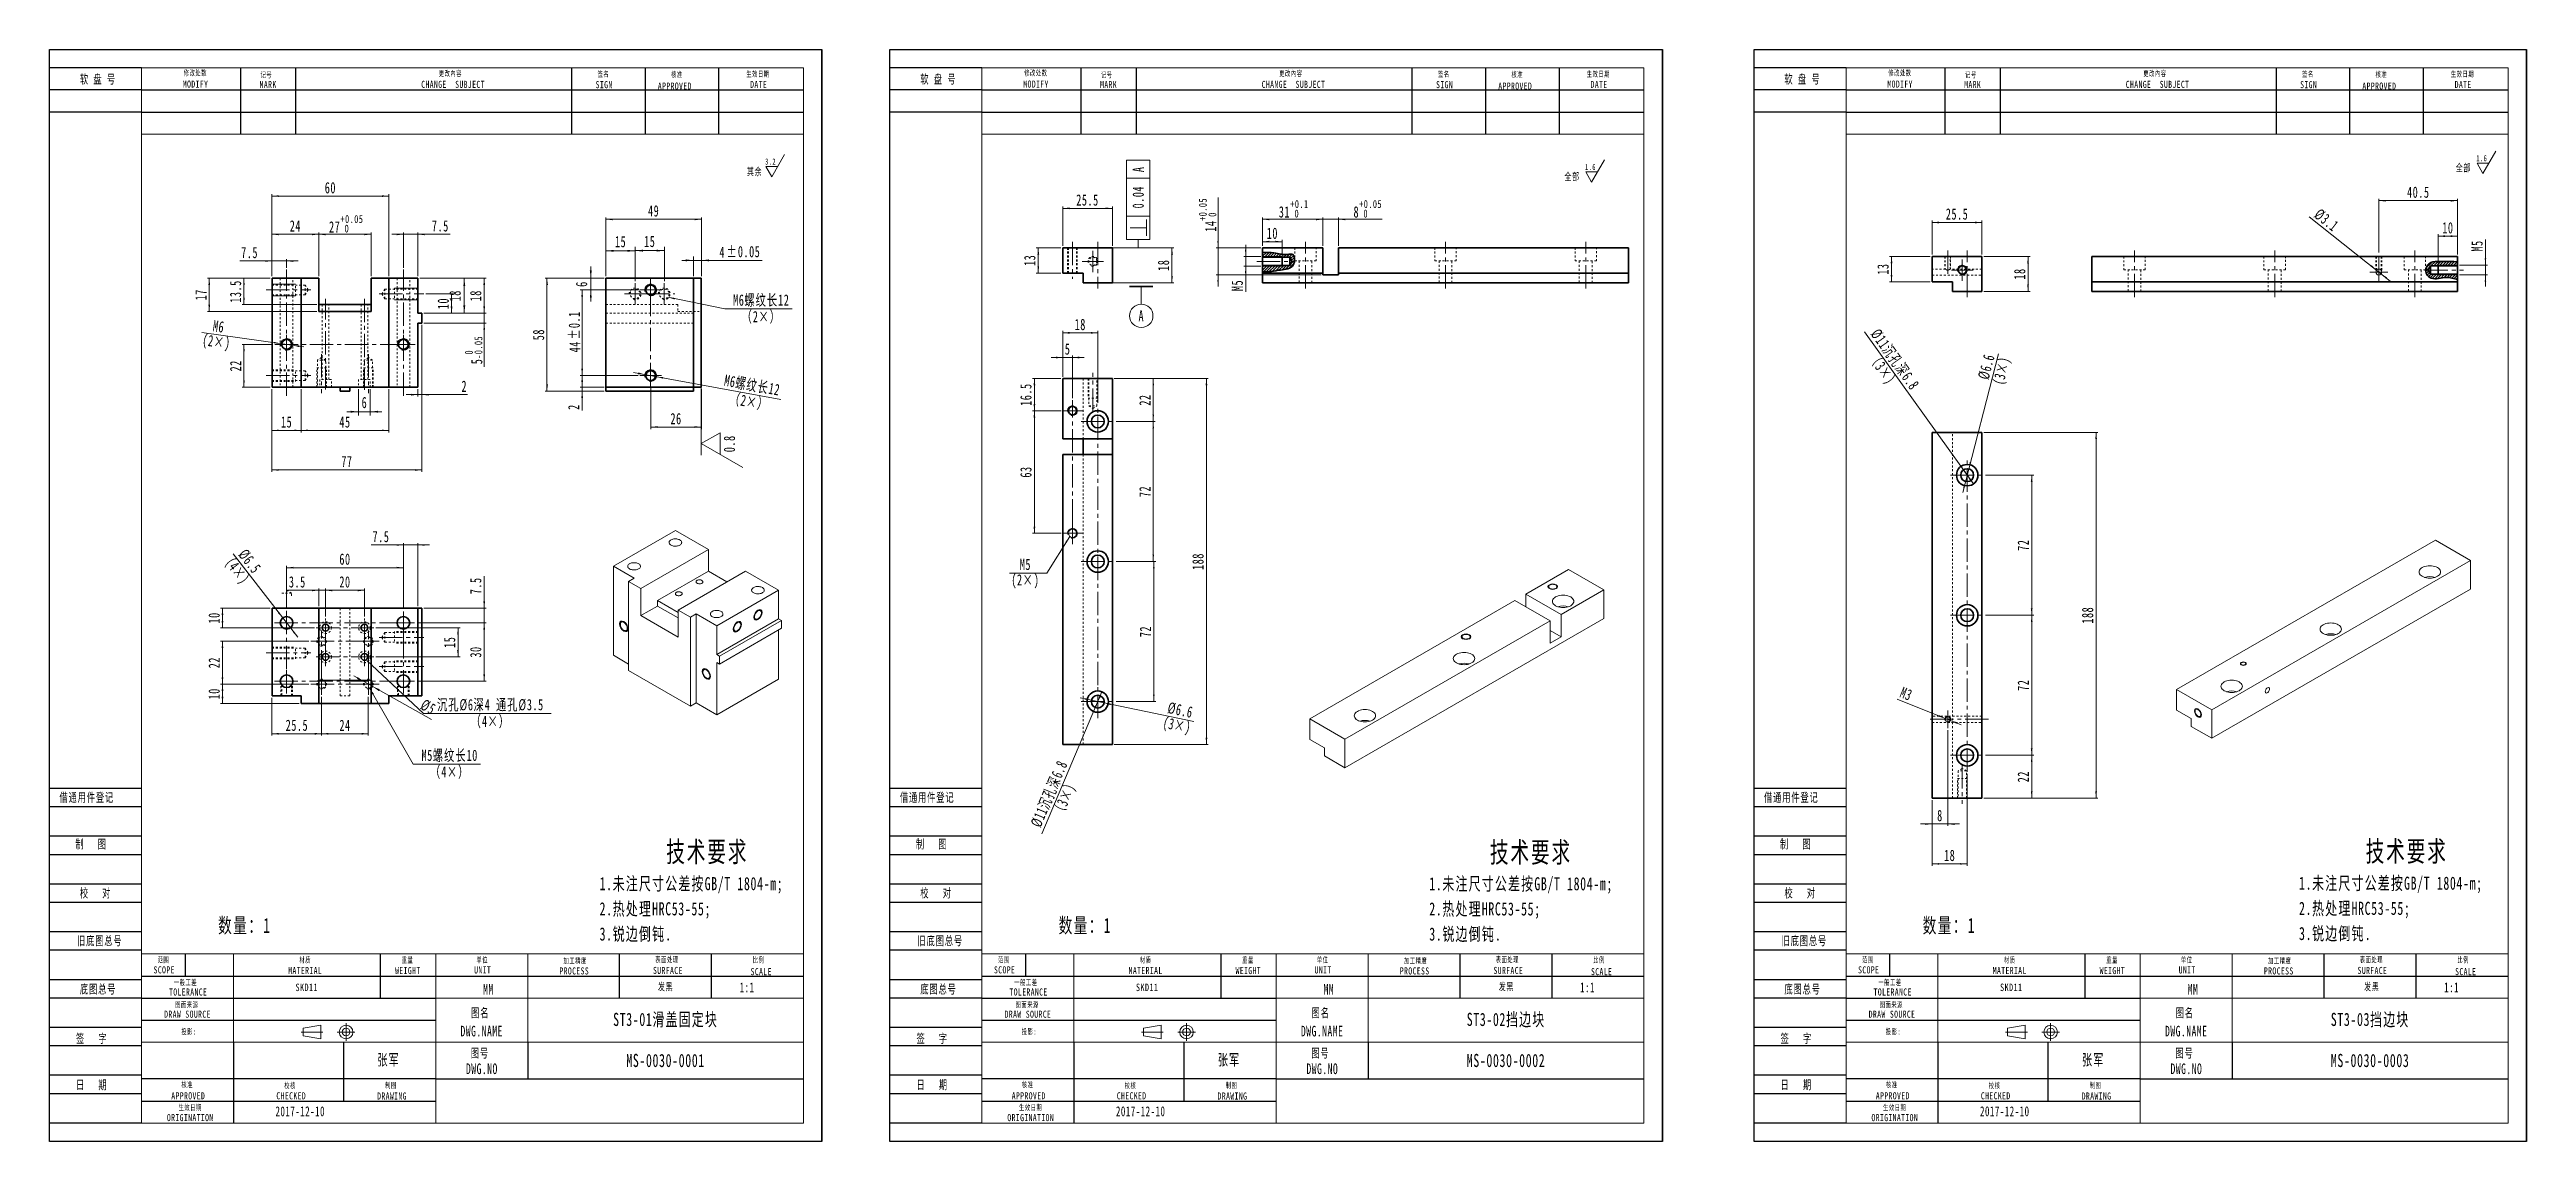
# Model space of a CAD drawing. Header units: millimetres. Extents: x 0 to 8592, y 0 to 561.
# Drawn here: x 0 to 1273, y 0 to 561 of the extents above; entities that cross this region are included whole.
import ezdxf

# ---------------------------------------------------------------- set-up
doc = ezdxf.new("R2010")
doc.units = ezdxf.units.MM
for name, pattern in [('AD_LTYPE3 0 mm', [16, 11, -1, 1, -1, 1, -1]), ('AD_LTYPE6 0 mm', [12, 1, -1, 1, -1, 1, -1, 1, -1, 1, -1, 1, -1]), ('点画线', [18, 12, -2, 2, -2]), ('虚线', [2, 1, -1])]:
    doc.linetypes.add(name, pattern=pattern)
doc.layers.get('0').update_dxf_attribs({"lineweight": 35})
for name, color, linetype, lineweight in [('ACAD0', 7, 'Continuous', 0), ('ACAD10', 7, 'Continuous', 0), ('ACADA-定位3-标高', 171, 'Continuous', 0), ('ACADA-构件3-柱砼', 9, 'Continuous', 0), ('ACADA-构件8-屋面', 7, 'Continuous', 0), ('EB0', 7, 'Continuous', 35), ('中心线层', 1, '点画线', 18), ('剖面线层', 4, 'Continuous', 18), ('尺寸线层', 3, 'Continuous', 18), ('虚线层', 6, '虚线', 18)]:
    doc.layers.add(name, color=color, linetype=linetype, lineweight=lineweight)
doc.styles.add('标准', font='', dxfattribs={"width": 0.667})
doc.styles.get('标准').set_extended_font_data('宋体')
doc.dimstyles.new('标准', dxfattribs={"dimtxt": 5.779688, "dimasz": 3.5, "dimexe": 1, "dimexo": 1, "dimgap": 1.209086, "dimtad": 1, "dimdec": 1, "dimdsep": 46, "dimtxsty": '标准', "dimblk": '_CAXARROW', "dimcen": 0, "dimdle": 6, "dimazin": 2, "dimtfac": 0.707107, "dimtdec": 3, "dimtmove": 0, "dimatfit": 3, "dimfxl": 1, "dimfrac": 2, "dimtolj": 1, "dimlwd": 18, "dimarcsym": 0})
pattern_1 = [(45, (0, 0), (-0.7071068, 0.7071068), [])]

msp = doc.modelspace()

# ---------------------------------------------------------------- texts
at = {"layer": 'ACADA-定位3-标高', "linetype": 'Continuous', "lineweight": 18, "line_spacing_factor": 1.15057, "style": '标准'}
for s, insert, char_height, width, attachment_point in [('\\T1.1;数量：1', (86.63, 106.33), 7.715, 38.9526, 7), ('\\T1.1;数量：1', (518.45, 106.33), 7.715, 38.9526, 7), ('\\T1.1;数量：1', (962.43, 106.33), 7.715, 38.9526, 7), ('\\T1.1;ST3-01滑盖固定块', (316.54, 62.36), 6.743, 141.736, 5), ('\\T1.1;ST3-02挡边块', (748.37, 62.36), 6.743, 141.736, 5), ('\\T1.1;ST3-03挡边块', (1192.35, 62.36), 6.743, 141.736, 5), ('\\T1.1;MS-0030-0001', (316.54, 41.58), 6.743, 141.736, 5), ('\\T1.1;MS-0030-0002', (748.37, 41.58), 6.743, 141.736, 5), ('\\T1.1;MS-0030-0003', (1192.35, 41.58), 6.743, 141.736, 5), ('\\T1.1;2017-12-10', (116.08, 12.89), 5.0988, 39.173, 7), ('\\T1.1;2017-12-10', (547.91, 12.89), 5.0988, 39.173, 7), ('\\T1.1;2017-12-10', (991.89, 12.89), 5.0988, 39.173, 7)]:
    msp.add_mtext(s, dxfattribs=dict(at, insert=insert, char_height=char_height, width=width, attachment_point=attachment_point))
at = {"layer": 'ACADA-定位3-标高', "linetype": 'AD_LTYPE3 0 mm', "lineweight": 0, "char_height": 5.097, "width": 10.8681, "attachment_point": 7, "line_spacing_factor": 1.15057, "style": '标准'}
for insert in [(354.59, 76.59), (786.41, 76.59), (1230.39, 76.59)]:
    msp.add_mtext('\\T1.1;1:1', dxfattribs=dict(at, insert=insert))
at = {"layer": 'ACADA-构件8-屋面', "linetype": 'Continuous', "lineweight": 18, "line_spacing_factor": 1.15057, "style": '标准'}
for s, insert, char_height, width, attachment_point in [('\\T1.1;软 盘 号', (15.58, 548.28), 4.5511, 24.9916, 1), ('\\T1.1;修改处数', (74.93, 549.11), 2.913, 20.7275, 5), ('\\T1.1;记号', (111.4, 548.12), 2.913, 14.5107, 5), ('\\T1.1;更改內容', (205.97, 548.86), 2.913, 39.3958, 5), ('\\T1.1;签名', (284.57, 548.52), 2.913, 14.5107, 5), ('\\T1.1;核准', (322.3, 548.27), 2.913, 18.6593, 5), ('\\T1.1;生效日期', (363.98, 548.52), 2.913, 16.5789, 5), ('\\T1.1;软 盘 号', (447.41, 548.28), 4.5511, 24.9916, 1), ('\\T1.1;修改处数', (506.75, 549.11), 2.913, 20.7275, 5), ('\\T1.1;记号', (543.23, 548.12), 2.913, 14.5107, 5), ('\\T1.1;更改內容', (637.8, 548.86), 2.913, 39.3958, 5), ('\\T1.1;签名', (716.39, 548.52), 2.913, 14.5107, 5), ('\\T1.1;核准', (754.12, 548.27), 2.913, 18.6593, 5), ('\\T1.1;生效日期', (795.8, 548.52), 2.913, 16.5789, 5), ('\\T1.1;软 盘 号', (891.39, 548.28), 4.5511, 24.9916, 1), ('\\T1.1;修改处数', (950.74, 549.11), 2.913, 20.7275, 5), ('\\T1.1;记号', (987.21, 548.12), 2.913, 14.5107, 5), ('\\T1.1;更改內容', (1081.78, 548.86), 2.913, 39.3958, 5), ('\\T1.1;签名', (1160.38, 548.52), 2.913, 14.5107, 5), ('\\T1.1;核准', (1198.11, 548.27), 2.913, 18.6593, 5), ('\\T1.1;生效日期', (1239.79, 548.52), 2.913, 16.5789, 5), ('\\T1.1;MODIFY', (75.03, 543.49), 3.6408, 16.591, 5), ('\\T1.1;MARK', (112.31, 543.27), 3.641, 12.4425, 5), ('\\T1.1;CHANGE  SUBJECT', (207.33, 543.34), 3.6408, 35.2594, 5), ('\\T1.1;SIGN', (284.95, 543.18), 3.641, 12.4425, 5), ('\\T1.1;APPROVED', (321.26, 542.47), 3.6408, 16.591, 5), ('\\T1.1;DATE', (364.34, 543.34), 3.641, 12.4425, 5), ('\\T1.1;MODIFY', (506.86, 543.49), 3.6408, 16.591, 5), ('\\T1.1;MARK', (544.14, 543.27), 3.641, 12.4425, 5), ('\\T1.1;CHANGE  SUBJECT', (639.15, 543.34), 3.6408, 35.2594, 5), ('\\T1.1;SIGN', (716.78, 543.18), 3.641, 12.4425, 5), ('\\T1.1;APPROVED', (753.09, 542.47), 3.6408, 16.591, 5), ('\\T1.1;DATE', (796.17, 543.34), 3.641, 12.4425, 5), ('\\T1.1;MODIFY', (950.84, 543.49), 3.6408, 16.591, 5), ('\\T1.1;MARK', (988.12, 543.27), 3.641, 12.4425, 5), ('\\T1.1;CHANGE  SUBJECT', (1083.14, 543.34), 3.6408, 35.2594, 5), ('\\T1.1;SIGN', (1160.76, 543.18), 3.641, 12.4425, 5), ('\\T1.1;APPROVED', (1197.07, 542.47), 3.6408, 16.591, 5), ('\\T1.1;DATE', (1240.15, 543.34), 3.641, 12.4425, 5), ('\\T1.1;借通用件登记', (5.1, 179.11), 4.5511, 42.9407, 1), ('\\T1.1;借通用件登记', (436.92, 179.11), 4.5511, 42.9407, 1), ('\\T1.1;借通用件登记', (880.91, 179.11), 4.5511, 42.9407, 1), ('\\T1.1;制   图', (13.29, 155.13), 4.5511, 24.9916, 1), ('\\T1.1;制   图', (445.12, 155.13), 4.5511, 24.9916, 1), ('\\T1.1;制   图', (889.1, 155.13), 4.5511, 24.9916, 1), ('\\T1.1;校   对', (15.58, 129.94), 4.5511, 24.9916, 1), ('\\T1.1;校   对', (447.41, 129.94), 4.5511, 24.9916, 1), ('\\T1.1;校   对', (891.39, 129.94), 4.5511, 24.9916, 1), ('\\T1.1;旧底图总号', (14.12, 105.42), 4.5511, 71.2879, 1), ('\\T1.1;旧底图总号', (445.94, 105.42), 4.5511, 71.2879, 1), ('\\T1.1;旧底图总号', (889.93, 105.42), 4.5511, 71.2879, 1), ('\\T1.1;SCOPE', (58.9, 88.18), 3.6408, 10.4963, 5), ('\\T1.1;范围', (58.5, 93.27), 2.913, 9.1903, 5), ('\\T1.1;MATERIAL', (131.35, 87.9), 3.6408, 15.3921, 5), ('\\T1.1;材质', (131.34, 93.14), 2.913, 15.0019, 5), ('\\T1.1;WEIGHT', (184.1, 87.82), 3.6408, 15.2903, 5), ('\\T1.1;重量', (183.92, 93.16), 2.913, 16.9391, 5), ('\\T1.1;UNIT', (222.53, 88.16), 3.641, 11.0089, 5), ('\\T1.1;单位', (222.31, 93.24), 2.913, 13.0647, 5), ('\\T1.1;PROCESS', (269.6, 87.63), 3.6408, 14.676, 5), ('\\T1.1;加工精度', (270.07, 92.76), 2.913, 18.3844, 5), ('\\T1.1;表面处理', (317.21, 93.31), 2.913, 18.3844, 5), ('\\T1.1;SURFACE', (317.72, 87.89), 3.6408, 14.5742, 5), ('\\T1.1;SCALE', (365.66, 87.27), 3.6408, 15.1339, 5), ('\\T1.1;比例', (364.31, 93.18), 2.913, 16.6913, 5), ('\\T1.1;SCOPE', (490.72, 88.18), 3.6408, 10.4963, 5), ('\\T1.1;范围', (490.33, 93.27), 2.913, 9.1903, 5), ('\\T1.1;MATERIAL', (563.18, 87.9), 3.6408, 15.3921, 5), ('\\T1.1;材质', (563.17, 93.14), 2.913, 15.0019, 5), ('\\T1.1;WEIGHT', (615.93, 87.82), 3.6408, 15.2903, 5), ('\\T1.1;重量', (615.75, 93.16), 2.913, 16.9391, 5), ('\\T1.1;UNIT', (654.36, 88.16), 3.641, 11.0089, 5), ('\\T1.1;单位', (654.13, 93.24), 2.913, 13.0647, 5), ('\\T1.1;PROCESS', (701.42, 87.63), 3.6408, 14.676, 5), ('\\T1.1;加工精度', (701.9, 92.76), 2.913, 18.3844, 5), ('\\T1.1;表面处理', (749.04, 93.31), 2.913, 18.3844, 5), ('\\T1.1;SURFACE', (749.55, 87.89), 3.6408, 14.5742, 5), ('\\T1.1;SCALE', (797.48, 87.27), 3.6408, 15.1339, 5), ('\\T1.1;比例', (796.14, 93.18), 2.913, 16.6913, 5), ('\\T1.1;SCOPE', (934.71, 88.18), 3.6408, 10.4963, 5), ('\\T1.1;范围', (934.31, 93.27), 2.913, 9.1903, 5), ('\\T1.1;MATERIAL', (1007.16, 87.9), 3.6408, 15.3921, 5), ('\\T1.1;材质', (1007.15, 93.14), 2.913, 15.0019, 5), ('\\T1.1;WEIGHT', (1059.91, 87.82), 3.6408, 15.2903, 5), ('\\T1.1;重量', (1059.73, 93.16), 2.913, 16.9391, 5), ('\\T1.1;UNIT', (1098.34, 88.16), 3.641, 11.0089, 5), ('\\T1.1;单位', (1098.12, 93.24), 2.913, 13.0647, 5), ('\\T1.1;PROCESS', (1145.41, 87.63), 3.6408, 14.676, 5), ('\\T1.1;加工精度', (1145.88, 92.76), 2.913, 18.3844, 5), ('\\T1.1;表面处理', (1193.02, 93.31), 2.913, 18.3844, 5), ('\\T1.1;SURFACE', (1193.53, 87.89), 3.6408, 14.5742, 5), ('\\T1.1;SCALE', (1241.47, 87.27), 3.6408, 15.1339, 5), ('\\T1.1;比例', (1240.12, 93.18), 2.913, 16.6913, 5), ('\\T1.1;底图总号', (15.58, 80.56), 4.551, 24.9916, 1), ('\\T1.1;TOLERANCE', (71.21, 76.81), 3.6408, 18.4486, 5), ('\\T1.1;一般工差', (69.82, 81.59), 2.913, 20.3216, 5), ('\\T1.1;   MM', (221.42, 78.18), 5.4613, 22.3434, 5), ('\\T1.1;底图总号', (447.41, 80.56), 4.551, 24.9916, 1), ('\\T1.1;TOLERANCE', (503.03, 76.81), 3.6408, 18.4486, 5), ('\\T1.1;一般工差', (501.65, 81.59), 2.913, 20.3216, 5), ('\\T1.1;   MM', (653.24, 78.18), 5.4613, 22.3434, 5), ('\\T1.1;底图总号', (891.39, 80.56), 4.551, 24.9916, 1), ('\\T1.1;TOLERANCE', (947.02, 76.81), 3.6408, 18.4486, 5), ('\\T1.1;一般工差', (945.63, 81.59), 2.913, 20.3216, 5), ('\\T1.1;   MM', (1097.23, 78.18), 5.4613, 22.3434, 5), ('\\T1.1;图面来源', (70.51, 70.15), 2.913, 24.196, 5), ('\\T1.1;图名', (221.28, 65.83), 4.551, 13.7855, 5), ('\\T1.1;图面来源', (502.34, 70.15), 2.913, 24.196, 5), ('\\T1.1;图名', (653.11, 65.83), 4.551, 13.7855, 5), ('\\T1.1;图面来源', (946.32, 70.15), 2.913, 24.196, 5), ('\\T1.1;图名', (1097.09, 65.83), 4.551, 13.7855, 5), ('\\T1.1;签   字', (13.6, 55.19), 4.5511, 24.9916, 1), ('\\T1.1;投影:', (71.57, 56.28), 2.913, 108.913, 5), ('\\T1.1;签   字', (445.43, 55.19), 4.5511, 24.9916, 1), ('\\T1.1;投影:', (503.4, 56.28), 2.913, 108.913, 5), ('\\T1.1;签   字', (889.41, 55.19), 4.5511, 24.9916, 1), ('\\T1.1;投影:', (947.38, 56.28), 2.913, 108.913, 5), ('\\T1.1;张军', (174.21, 41.66), 5.772, 75.5925, 5), ('\\T1.1;图号', (221.15, 45.12), 4.551, 22.5029, 5), ('\\T1.1;张军', (606.04, 41.66), 5.772, 75.5925, 5), ('\\T1.1;图号', (652.98, 45.12), 4.551, 22.5029, 5), ('\\T1.1;张军', (1050.02, 41.66), 5.772, 75.5925, 5), ('\\T1.1;图号', (1096.96, 45.12), 4.551, 22.5029, 5), ('\\T1.1;日   期', (13.6, 31.38), 4.5511, 24.9916, 1), ('\\T1.1;核准', (70.73, 29.07), 2.913, 16.9391, 5), ('\\T1.1;校核', (123.58, 28.58), 2.913, 15.0019, 5), ('\\T1.1;制图', (175.46, 28.7), 2.913, 18.8763, 5), ('\\T1.1;日   期', (445.43, 31.38), 4.5511, 24.9916, 1), ('\\T1.1;核准', (502.56, 29.07), 2.913, 16.9391, 5), ('\\T1.1;校核', (555.41, 28.58), 2.913, 15.0019, 5), ('\\T1.1;制图', (607.28, 28.7), 2.913, 18.8763, 5), ('\\T1.1;日   期', (889.41, 31.38), 4.5511, 24.9916, 1), ('\\T1.1;核准', (946.54, 29.07), 2.913, 16.9391, 5), ('\\T1.1;校核', (999.39, 28.58), 2.913, 15.0019, 5), ('\\T1.1;制图', (1051.26, 28.7), 2.913, 18.8763, 5), ('\\T1.1;ORIGINATION', (72.3, 12.24), 3.6408, 20.5743, 5), ('\\T1.1;APPROVED', (71.27, 23.46), 3.6408, 17.0202, 5), ('\\T1.1;生效日期', (72.27, 17.29), 2.913, 24.196, 5), ('\\T1.1;CHECKED', (124.17, 23.46), 3.6408, 14.676, 5), ('\\T1.1;DRAWING', (175.97, 23.34), 3.6408, 14.1672, 5), ('\\T1.1;ORIGINATION', (504.13, 12.24), 3.6408, 20.5743, 5), ('\\T1.1;APPROVED', (503.1, 23.46), 3.6408, 17.0202, 5), ('\\T1.1;生效日期', (504.09, 17.29), 2.913, 24.196, 5), ('\\T1.1;CHECKED', (555.99, 23.46), 3.6408, 14.676, 5), ('\\T1.1;DRAWING', (607.79, 23.34), 3.6408, 14.1672, 5), ('\\T1.1;ORIGINATION', (948.11, 12.24), 3.6408, 20.5743, 5), ('\\T1.1;APPROVED', (947.08, 23.46), 3.6408, 17.0202, 5), ('\\T1.1;生效日期', (948.07, 17.29), 2.913, 24.196, 5), ('\\T1.1;CHECKED', (999.98, 23.46), 3.6408, 14.676, 5), ('\\T1.1;DRAWING', (1051.78, 23.34), 3.6408, 14.1672, 5)]:
    msp.add_mtext(s, dxfattribs=dict(at, insert=insert, char_height=char_height, width=width, attachment_point=attachment_point))
at = {"layer": '尺寸线层', "linetype": 'Continuous', "lineweight": 18, "line_spacing_factor": 1.15057, "style": '标准'}
for s, insert, char_height, width, attachment_point in [('\\T1.1;技术要求', (316.85, 154.2), 10.537, 72.7231, 1), ('\\T1.1;技术要求', (740.06, 153.92), 10.537, 72.7231, 1), ('\\T1.1;技术要求', (1190.03, 154.44), 10.537, 72.7231, 1), ('\\T1.1;1.未注尺寸公差按GB/T 1804-m;\\P2.热处理HRC53-55;\\P3.锐边倒钝.', (282.62, 135.91), 6.743, 128.952, 1), ('\\T1.1;1.未注尺寸公差按GB/T 1804-m;\\P2.热处理HRC53-55;\\P3.锐边倒钝.', (708.92, 135.85), 6.743, 128.952, 1), ('\\T1.1;1.未注尺寸公差按GB/T 1804-m;\\P2.热处理HRC53-55;\\P3.锐边倒钝.', (1155.8, 136.15), 6.743, 128.952, 1), ('\\T1.1;SKD11', (132.15, 79.19), 3.8531, 40.532, 5), ('\\T1.1;发黑', (316.54, 79.37), 3.853, 47.2453, 5), ('\\T1.1;SKD11', (563.97, 79.19), 3.8481, 40.532, 5), ('\\T1.1;发黑', (748.55, 79.37), 3.853, 47.2453, 5), ('\\T1.1;SKD11', (1007.96, 79.19), 3.8481, 40.532, 5), ('\\T1.1;发黑', (1193.23, 79.37), 3.853, 47.2453, 5), ('\\T1.1;DRAW SOURCE', (70.88, 65.39), 3.6408, 47.2128, 5), ('\\T1.1;DRAW SOURCE', (502.71, 65.39), 3.6408, 47.2128, 5), ('\\T1.1;DRAW SOURCE', (946.69, 65.39), 3.6408, 47.2128, 5), ('\\T1.1;DWG.NAME', (222.05, 56.69), 5.4613, 47.2453, 5), ('\\T1.1;DWG.NAME', (653.88, 56.69), 5.4613, 47.2453, 5), ('\\T1.1;DWG.NAME', (1097.86, 56.69), 5.4613, 47.2453, 5), ('\\T1.1;DWG.NO', (222.15, 37.33), 5.4613, 47.4484, 5), ('\\T1.1;DWG.NO', (653.98, 37.33), 5.4613, 47.4484, 5), ('\\T1.1;DWG.NO', (1097.96, 37.33), 5.4613, 47.4484, 5)]:
    msp.add_mtext(s, dxfattribs=dict(at, insert=insert, char_height=char_height, width=width, attachment_point=attachment_point))

# ---------------------------------------------------------------- blocks, each defined once
blk = doc.blocks.new('*X2')
at = {"layer": '尺寸线层', "linetype": 'Continuous', "lineweight": 18}
for points in [[(158.8, 375.1), (154.8, 375.6), (154.8, 374.6)], [(164.8, 375.1), (168.8, 375.6), (168.8, 374.6)]]:
    blk.add_hatch(color=0, dxfattribs=at).paths.add_polyline_path(points, flags=0)
at = {"layer": '尺寸线层', "color": 0, "linetype": 'Continuous', "lineweight": 18}
for p, q in [((158.8, 386.7), (158.8, 373.1)), ((164.8, 386.7), (164.8, 373.1)), ((152.8, 375.1), (170.8, 375.1))]:
    blk.add_line(p, q, dxfattribs=at)
at = {"layer": '尺寸线层', "color": 0, "linetype": 'Continuous', "lineweight": 18, "insert": (161.8, 379.8), "char_height": 5.78, "width": 3.662, "attachment_point": 5, "line_spacing_factor": 1.15057, "style": '标准'}
blk.add_mtext('\\T1.1;6', dxfattribs=at)
blk = doc.blocks.new('_CAXARROW')
blk.add_hatch(color=0).paths.add_polyline_path([(0, 0), (-1, 0.125), (-1, -0.125)], flags=0)
blk = doc.blocks.new('*X3')
at = {"layer": '尺寸线层', "linetype": 'Continuous', "lineweight": 18}
for points in [[(161.6, 236.3), (157.9, 237.8), (158.4, 238.7)], [(166, 233.9), (169.2, 231.5), (169.7, 232.4)]]:
    blk.add_hatch(color=0, dxfattribs=at).paths.add_polyline_path(points, flags=0)
at = {"layer": '尺寸线层', "color": 0, "linetype": 'Continuous', "lineweight": 18}
blk.add_line((196.2, 216.9), (156.4, 239.3), dxfattribs=at)
at = {"layer": '尺寸线层', "color": 0, "linetype": 'Continuous', "lineweight": 18, "insert": (194.5, 223.3), "char_height": 5.78, "width": 12.983, "attachment_point": 5, "rotation": 330.7158, "line_spacing_factor": 1.15057, "style": '标准'}
blk.add_mtext('\\T1.1;%%C5', dxfattribs=at)
blk = doc.blocks.new('*X4')
at = {"layer": 'ACAD10', "color": 0, "linetype": 'Continuous', "lineweight": 0}
for p, q in [((-2.5, 0), (-5, 0)), ((0, 0), (-2.5, 0)), ((0, 2.5), (0, 5)), ((0, 0), (0, 2.5)), ((0, 0), (0, -2.5)), ((0, 0), (2.5, 0)), ((2.5, 0), (5, 0)), ((0, -2.5), (0, -5))]:
    blk.add_line(p, q, dxfattribs=at)
blk = doc.blocks.new('*X5')
at = {"layer": 'ACAD10', "color": 0, "linetype": 'Continuous', "lineweight": 0}
for p, q in [((-2.5, 0), (-5, 0)), ((0, 0), (-2.5, 0)), ((0, 2.5), (0, 5)), ((0, 0), (0, 2.5)), ((0, 0), (0, -2.5)), ((0, 0), (2.5, 0)), ((2.5, 0), (5, 0)), ((0, -2.5), (0, -5))]:
    blk.add_line(p, q, dxfattribs=at)
blk = doc.blocks.new('*X10')
at = {"layer": 'EB0', "linetype": 'Continuous', "lineweight": 18}
for points in [[(520.6, 479.6), (524.1, 480.1), (524.1, 479.2)], [(546.1, 479.6), (542.6, 480.1), (542.6, 479.2)]]:
    blk.add_hatch(color=0, dxfattribs=at).paths.add_polyline_path(points, flags=0)
at = {"layer": 'EB0', "color": 0, "linetype": 'Continuous', "lineweight": 18}
for p, q in [((520.6, 460.4), (520.6, 480.6)), ((520.6, 479.6), (546.1, 479.6)), ((546.1, 460.4), (546.1, 480.6))]:
    blk.add_line(p, q, dxfattribs=at)
at = {"layer": 'EB0', "color": 0, "linetype": 'Continuous', "lineweight": 18, "insert": (533.3, 483.9), "char_height": 5.78, "width": 17.168, "attachment_point": 5, "line_spacing_factor": 1.15057, "style": '标准'}
blk.add_mtext('\\T1.1;25.5', dxfattribs=at)
blk = doc.blocks.new('*X11')
at = {"layer": 'EB0', "linetype": 'Continuous', "lineweight": 18}
for points in [[(508, 459.4), (507.6, 455.9), (508.5, 455.9)], [(508, 446.4), (507.6, 449.9), (508.5, 449.9)]]:
    blk.add_hatch(color=0, dxfattribs=at).paths.add_polyline_path(points, flags=0)
at = {"layer": 'EB0', "color": 0, "linetype": 'Continuous', "lineweight": 18}
for p, q in [((519.6, 459.4), (507, 459.4)), ((508, 446.4), (508, 459.4)), ((519.6, 446.4), (507, 446.4))]:
    blk.add_line(p, q, dxfattribs=at)
at = {"layer": 'EB0', "color": 0, "linetype": 'Continuous', "lineweight": 18, "insert": (503.7, 452.9), "char_height": 5.78, "width": 8.121, "attachment_point": 5, "rotation": 90, "line_spacing_factor": 1.15057, "style": '标准'}
blk.add_mtext('\\T1.1;13', dxfattribs=at)
blk = doc.blocks.new('*X13')
at = {"color": 0, "char_height": 5.78, "attachment_point": 1, "line_spacing_factor": 1.15057, "style": '标准'}
for s, insert, width in [('\\T1.1;{\\H0.707107x;+0.05}', (672.9, 483.9), 20.935), ('\\T1.1;8', (670, 480.7), 27.651), ('\\T1.1;{\\H0.707107x;0}', (675.1, 479), 20.935)]:
    blk.add_mtext(s, dxfattribs=dict(at, insert=insert, width=width))
blk = doc.blocks.new('*X12')
at = {"layer": 'EB0', "linetype": 'Continuous', "lineweight": 18}
for points in [[(654.3, 474), (650.8, 473.5), (650.8, 474.4)], [(662.3, 474), (665.8, 473.5), (665.8, 474.4)]]:
    blk.add_hatch(color=0, dxfattribs=at).paths.add_polyline_path(points, flags=0)
at = {"layer": 'EB0', "color": 0, "linetype": 'Continuous', "lineweight": 18}
for p, q in [((684.7, 474), (648.3, 474)), ((654.3, 460.4), (654.3, 475)), ((662.3, 460.4), (662.3, 475))]:
    blk.add_line(p, q, dxfattribs=at)
blk.add_blockref('*X13', (0, 0), dxfattribs=at)
blk = doc.blocks.new('*X15')
at = {"color": 0, "char_height": 5.78, "attachment_point": 1, "line_spacing_factor": 1.15057, "style": '标准'}
for s, insert, width in [('\\T1.1;{\\H0.707107x;+0.1}', (637.5, 483.9), 16.671), ('\\T1.1;31', (631.6, 480.7), 29.246), ('\\T1.1;{\\H0.707107x;0}', (639.7, 479), 16.671)]:
    blk.add_mtext(s, dxfattribs=dict(at, insert=insert, width=width))
blk = doc.blocks.new('*X14')
at = {"layer": 'EB0', "linetype": 'Continuous', "lineweight": 18}
for points in [[(623.3, 474), (626.8, 474.4), (626.8, 473.5)], [(654.3, 474), (650.8, 474.4), (650.8, 473.5)]]:
    blk.add_hatch(color=0, dxfattribs=at).paths.add_polyline_path(points, flags=0)
at = {"layer": 'EB0', "color": 0, "linetype": 'Continuous', "lineweight": 18}
for p, q in [((623.3, 460.4), (623.3, 475)), ((623.3, 474), (654.3, 474)), ((654.3, 460.4), (654.3, 475))]:
    blk.add_line(p, q, dxfattribs=at)
blk.add_blockref('*X15', (0, 0), dxfattribs=at)
blk = doc.blocks.new('*X16')
at = {"layer": 'EB0', "linetype": 'Continuous', "lineweight": 18}
for points in [[(567.1, 370.1), (567.5, 366.6), (566.7, 366.6)], [(567.1, 298.1), (567.5, 301.6), (566.7, 301.6)]]:
    blk.add_hatch(color=0, dxfattribs=at).paths.add_polyline_path(points, flags=0)
at = {"layer": 'EB0', "color": 0, "linetype": 'Continuous', "lineweight": 18}
for p, q in [((548.1, 370.1), (568.1, 370.1)), ((567.1, 370.1), (567.1, 298.1)), ((548.1, 298.1), (568.1, 298.1))]:
    blk.add_line(p, q, dxfattribs=at)
at = {"layer": 'EB0', "color": 0, "linetype": 'Continuous', "lineweight": 18, "insert": (562.8, 334.1), "char_height": 5.78, "width": 8.121, "attachment_point": 5, "rotation": 90, "line_spacing_factor": 1.15057, "style": '标准'}
blk.add_mtext('\\T1.1;72', dxfattribs=at)
blk = doc.blocks.new('*X17')
at = {"layer": 'EB0', "linetype": 'Continuous', "lineweight": 18}
for points in [[(567.4, 298.1), (567, 294.6), (567.8, 294.6)], [(567.4, 226.1), (567, 229.6), (567.8, 229.6)]]:
    blk.add_hatch(color=0, dxfattribs=at).paths.add_polyline_path(points, flags=0)
at = {"layer": 'EB0', "color": 0, "linetype": 'Continuous', "lineweight": 18}
for p, q in [((548.1, 298.1), (568.4, 298.1)), ((567.4, 226.1), (567.4, 298.1)), ((548.1, 226.1), (568.4, 226.1))]:
    blk.add_line(p, q, dxfattribs=at)
at = {"layer": 'EB0', "color": 0, "linetype": 'Continuous', "lineweight": 18, "insert": (563.1, 262.1), "char_height": 5.78, "width": 8.121, "attachment_point": 5, "rotation": 90, "line_spacing_factor": 1.15057, "style": '标准'}
blk.add_mtext('\\T1.1;72', dxfattribs=at)
blk = doc.blocks.new('*X18')
at = {"layer": 'EB0', "linetype": 'Continuous', "lineweight": 18}
for points in [[(594.4, 392.1), (594.9, 388.6), (594, 388.6)], [(594.4, 204.1), (594.9, 207.6), (594, 207.6)]]:
    blk.add_hatch(color=0, dxfattribs=at).paths.add_polyline_path(points, flags=0)
at = {"layer": 'EB0', "color": 0, "linetype": 'Continuous', "lineweight": 18}
for p, q in [((547.1, 392.1), (595.4, 392.1)), ((594.4, 392.1), (594.4, 204.1)), ((547.1, 204.1), (595.4, 204.1))]:
    blk.add_line(p, q, dxfattribs=at)
at = {"layer": 'EB0', "color": 0, "linetype": 'Continuous', "lineweight": 18, "insert": (590.1, 298.1), "char_height": 5.78, "width": 12.677, "attachment_point": 5, "rotation": 90, "line_spacing_factor": 1.15057, "style": '标准'}
blk.add_mtext('\\T1.1;188', dxfattribs=at)
blk = doc.blocks.new('*X19')
at = {"layer": 'EB0', "linetype": 'Continuous', "lineweight": 18}
for points in [[(567.1, 392.1), (566.7, 388.6), (567.5, 388.6)], [(567.1, 370.1), (566.7, 373.6), (567.5, 373.6)]]:
    blk.add_hatch(color=0, dxfattribs=at).paths.add_polyline_path(points, flags=0)
at = {"layer": 'EB0', "color": 0, "linetype": 'Continuous', "lineweight": 18}
for p, q in [((547.1, 392.1), (568.1, 392.1)), ((567.1, 370.1), (567.1, 392.1)), ((548.1, 370.1), (568.1, 370.1))]:
    blk.add_line(p, q, dxfattribs=at)
at = {"layer": 'EB0', "color": 0, "linetype": 'Continuous', "lineweight": 18, "insert": (562.8, 381.1), "char_height": 5.78, "width": 8.121, "attachment_point": 5, "rotation": 90, "line_spacing_factor": 1.15057, "style": '标准'}
blk.add_mtext('\\T1.1;22', dxfattribs=at)
blk = doc.blocks.new('*X20')
at = {"layer": 'EB0', "linetype": 'Continuous', "lineweight": 18}
for points in [[(506, 375.6), (506.5, 372.1), (505.6, 372.1)], [(506, 312.6), (506.5, 316.1), (505.6, 316.1)]]:
    blk.add_hatch(color=0, dxfattribs=at).paths.add_polyline_path(points, flags=0)
at = {"layer": 'EB0', "color": 0, "linetype": 'Continuous', "lineweight": 18}
for p, q in [((519.1, 375.6), (505, 375.6)), ((506, 375.6), (506, 312.6)), ((519.6, 312.6), (505, 312.6))]:
    blk.add_line(p, q, dxfattribs=at)
at = {"layer": 'EB0', "color": 0, "linetype": 'Continuous', "lineweight": 18, "insert": (501.7, 344.1), "char_height": 5.78, "width": 8.121, "attachment_point": 5, "rotation": 90, "line_spacing_factor": 1.15057, "style": '标准'}
blk.add_mtext('\\T1.1;63', dxfattribs=at)
blk = doc.blocks.new('*X21')
at = {"layer": 'EB0', "linetype": 'Continuous', "lineweight": 18}
for points in [[(506, 392.1), (505.6, 388.6), (506.5, 388.6)], [(506, 375.6), (505.6, 379.1), (506.5, 379.1)]]:
    blk.add_hatch(color=0, dxfattribs=at).paths.add_polyline_path(points, flags=0)
at = {"layer": 'EB0', "color": 0, "linetype": 'Continuous', "lineweight": 18}
for p, q in [((519.6, 392.1), (505, 392.1)), ((506, 375.6), (506, 392.1)), ((519.6, 375.6), (505, 375.6))]:
    blk.add_line(p, q, dxfattribs=at)
at = {"layer": 'EB0', "color": 0, "linetype": 'Continuous', "lineweight": 18, "insert": (501.7, 383.9), "char_height": 5.78, "width": 17.168, "attachment_point": 5, "rotation": 90, "line_spacing_factor": 1.15057, "style": '标准'}
blk.add_mtext('\\T1.1;16.5', dxfattribs=at)
blk = doc.blocks.new('*X22')
at = {"layer": 'EB0', "linetype": 'Continuous', "lineweight": 18}
for points in [[(520.6, 403), (517.1, 402.5), (517.1, 403.4)], [(525.6, 403), (529.1, 402.5), (529.1, 403.4)]]:
    blk.add_hatch(color=0, dxfattribs=at).paths.add_polyline_path(points, flags=0)
at = {"layer": 'EB0', "color": 0, "linetype": 'Continuous', "lineweight": 18}
for p, q in [((531.6, 403), (514.6, 403)), ((520.6, 393.1), (520.6, 404)), ((525.6, 382.1), (525.6, 404))]:
    blk.add_line(p, q, dxfattribs=at)
at = {"layer": 'EB0', "color": 0, "linetype": 'Continuous', "lineweight": 18, "insert": (523.1, 407.3), "char_height": 5.78, "width": 3.598, "attachment_point": 5, "line_spacing_factor": 1.15057, "style": '标准'}
blk.add_mtext('\\T1.1;5', dxfattribs=at)
blk = doc.blocks.new('*X23')
at = {"layer": 'EB0', "linetype": 'Continuous', "lineweight": 18}
for points in [[(520.6, 415.6), (524.1, 415.2), (524.1, 416.1)], [(538.6, 415.6), (535.1, 415.2), (535.1, 416.1)]]:
    blk.add_hatch(color=0, dxfattribs=at).paths.add_polyline_path(points, flags=0)
at = {"layer": 'EB0', "color": 0, "linetype": 'Continuous', "lineweight": 18}
for p, q in [((520.6, 393.1), (520.6, 416.6)), ((538.6, 415.6), (520.6, 415.6)), ((538.6, 379.6), (538.6, 416.6))]:
    blk.add_line(p, q, dxfattribs=at)
at = {"layer": 'EB0', "color": 0, "linetype": 'Continuous', "lineweight": 18, "insert": (529.6, 419.9), "char_height": 5.78, "width": 8.153, "attachment_point": 5, "line_spacing_factor": 1.15057, "style": '标准'}
blk.add_mtext('\\T1.1;18', dxfattribs=at)
blk = doc.blocks.new('*X24')
at = {"layer": 'EB0', "linetype": 'Continuous', "lineweight": 18}
for points in [[(623.3, 462.5), (626.8, 463), (626.8, 462.1)], [(633.3, 462.5), (629.8, 463), (629.8, 462.1)]]:
    blk.add_hatch(color=0, dxfattribs=at).paths.add_polyline_path(points, flags=0)
at = {"layer": 'EB0', "color": 0, "linetype": 'Continuous', "lineweight": 18}
for p, q in [((623.3, 460.4), (623.3, 463.5)), ((623.3, 462.5), (633.3, 462.5)), ((633.3, 455.9), (633.3, 463.5))]:
    blk.add_line(p, q, dxfattribs=at)
at = {"layer": 'EB0', "color": 0, "linetype": 'Continuous', "lineweight": 18, "insert": (628.3, 466.8), "char_height": 5.78, "width": 8.218, "attachment_point": 5, "line_spacing_factor": 1.15057, "style": '标准'}
blk.add_mtext('\\T1.1;10', dxfattribs=at)
blk = doc.blocks.new('*X25')
at = {"layer": 'EB0', "linetype": 'Continuous', "lineweight": 18}
for points in [[(614.6, 454.9), (615, 458.4), (614.2, 458.4)], [(614.6, 449.9), (615, 446.4), (614.2, 446.4)]]:
    blk.add_hatch(color=0, dxfattribs=at).paths.add_polyline_path(points, flags=0)
at = {"layer": 'EB0', "color": 0, "linetype": 'Continuous', "lineweight": 18}
for p, q in [((614.6, 460.9), (614.6, 436.7)), ((622.3, 454.9), (613.6, 454.9)), ((622.3, 449.9), (613.6, 449.9))]:
    blk.add_line(p, q, dxfattribs=at)
at = {"layer": 'EB0', "color": 0, "linetype": 'Continuous', "lineweight": 18, "insert": (610.3, 440), "char_height": 5.78, "width": 8.121, "attachment_point": 5, "rotation": 90, "line_spacing_factor": 1.15057, "style": '标准'}
blk.add_mtext('\\T1.1;M5', dxfattribs=at)
blk = doc.blocks.new('*X26')
at = {"layer": 'EB0', "linetype": 'Continuous', "lineweight": 18}
blk.add_hatch(color=0, dxfattribs=at).paths.add_polyline_path([(524.2, 311), (522.7, 307.8), (522, 308.3)], flags=0)
at = {"layer": 'EB0', "color": 0, "linetype": 'Continuous', "lineweight": 18}
for p, q in [((524.2, 311), (512.5, 292.2)), ((512.5, 292.2), (493.3, 292.2))]:
    blk.add_line(p, q, dxfattribs=at)
at = {"layer": 'EB0', "color": 0, "linetype": 'Continuous', "lineweight": 18, "char_height": 5.78, "attachment_point": 5, "line_spacing_factor": 1.15057, "style": '标准'}
for s, insert, width in [('\\T1.1;M5', (501.4, 296.6), 8.121), ('\\T1.1;(2×)', (501.4, 287.9), 19.963)]:
    blk.add_mtext(s, dxfattribs=dict(at, insert=insert, width=width))
blk = doc.blocks.new('*X27')
at = {"layer": 'EB0', "linetype": 'Continuous', "lineweight": 18}
for points in [[(535.4, 226.8), (531.8, 227.1), (532, 227.9)], [(541.8, 225.4), (545.2, 224.3), (545.3, 225.1)]]:
    blk.add_hatch(color=0, dxfattribs=at).paths.add_polyline_path(points, flags=0)
at = {"layer": 'EB0', "color": 0, "linetype": 'Continuous', "lineweight": 18}
blk.add_line((588, 215.8), (529.5, 228), dxfattribs=at)
at = {"layer": 'EB0', "color": 0, "linetype": 'Continuous', "lineweight": 18, "char_height": 5.78, "attachment_point": 5, "rotation": 348.2544, "line_spacing_factor": 1.15057, "style": '标准'}
for s, insert, width in [('\\T1.1;(3×)', (579.2, 213.3), 22.246), ('\\T1.1;%%C6.6', (581, 221.7), 19.035)]:
    blk.add_mtext(s, dxfattribs=dict(at, insert=insert, width=width))
blk = doc.blocks.new('*X28')
at = {"layer": 'EB0', "linetype": 'Continuous', "lineweight": 18}
for points in [[(540.7, 231.2), (539, 228.1), (539.8, 227.8)], [(536.4, 221), (537.4, 224.4), (538.2, 224.1)]]:
    blk.add_hatch(color=0, dxfattribs=at).paths.add_polyline_path(points, flags=0)
at = {"layer": 'EB0', "color": 0, "linetype": 'Continuous', "lineweight": 18}
blk.add_line((509.8, 158.1), (540.7, 231.2), dxfattribs=at)
at = {"layer": 'EB0', "color": 0, "linetype": 'Continuous', "lineweight": 18, "char_height": 5.78, "attachment_point": 5, "rotation": 67.0545, "line_spacing_factor": 1.15057, "style": '标准'}
for s, insert, width in [('\\T1.1;%%C11沉孔深6.8', (513.8, 178.6), 78.319), ('\\T1.1;（3×)', (521.8, 175.3), 50.014)]:
    blk.add_mtext(s, dxfattribs=dict(at, insert=insert, width=width))
blk = doc.blocks.new('*X85')
at = {"color": 0, "char_height": 5.78, "attachment_point": 1, "rotation": 90, "line_spacing_factor": 1.15057, "style": '标准'}
for s, insert, width in [('\\T1.1;{\\H0.707107x;+0.05}', (590.5, 473.2), 20.935), ('\\T1.1;14', (593.7, 467.6), 32.911), ('\\T1.1;{\\H0.707107x;0}', (595.4, 475.3), 20.935)]:
    blk.add_mtext(s, dxfattribs=dict(at, insert=insert, width=width))
blk = doc.blocks.new('*X84')
at = {"layer": 'EB0', "linetype": 'Continuous', "lineweight": 18}
for points in [[(600.4, 459.4), (600, 462.9), (600.8, 462.9)], [(600.4, 445.4), (600, 441.9), (600.8, 441.9)]]:
    blk.add_hatch(color=0, dxfattribs=at).paths.add_polyline_path(points, flags=0)
at = {"layer": 'EB0', "color": 0, "linetype": 'Continuous', "lineweight": 18}
for p, q in [((600.4, 439.4), (600.4, 485.2)), ((622.3, 459.4), (599.4, 459.4)), ((653.3, 445.4), (599.4, 445.4))]:
    blk.add_line(p, q, dxfattribs=at)
blk.add_blockref('*X85', (0, 0), dxfattribs=at)
blk = doc.blocks.new('*X287')
at = {"layer": '尺寸线层', "color": 0, "linetype": 'Continuous', "lineweight": 18}
for p, q in [((-14.9, 0), (6, 0)), ((0, -2), (0, -11))]:
    blk.add_line(p, q, dxfattribs=at)
at = {"layer": '尺寸线层', "color": 0, "linetype": 'Continuous', "lineweight": 35}
blk.add_line((6, -2), (-6, -2), dxfattribs=at)
at = {"layer": '尺寸线层', "color": 0, "linetype": 'Continuous', "lineweight": 18}
blk.add_circle((0, -17), 6, dxfattribs=at)
at = {"layer": '尺寸线层', "color": 0, "linetype": 'Continuous', "lineweight": 18, "insert": (0, -17), "char_height": 5.78, "width": 3.951, "attachment_point": 5, "line_spacing_factor": 1.15057, "style": '标准'}
blk.add_mtext('\\T1.1;A', dxfattribs=at)
blk = doc.blocks.new('*X288')
at = {"layer": '尺寸线层', "color": 0, "linetype": 'Continuous', "lineweight": 18}
for p, q in [((19.3, 45), (7.3, 45)), ((7.3, 16.3), (7.3, 45)), ((19.3, 16.3), (19.3, 45)), ((19.3, 35.7), (7.3, 35.7)), ((7.3, 4.3), (7.3, 16.3)), ((19.3, 16.3), (7.3, 16.3)), ((17.5, 6.1), (17.5, 14.5)), ((19.3, 16.3), (19.3, 4.3)), ((0, 0), (13.3, 0)), ((7.3, 4.3), (19.3, 4.3)), ((9.1, 10.3), (17.5, 10.3)), ((13.3, 0), (13.3, 4.3)), ((0, 0), (6, 0))]:
    blk.add_line(p, q, dxfattribs=at)
at = {"layer": '尺寸线层', "color": 0, "linetype": 'Continuous', "lineweight": 18, "char_height": 5.78, "attachment_point": 5, "rotation": 90, "line_spacing_factor": 1.15057, "style": '标准'}
for s, insert, width in [('\\T1.1;A', (13.3, 40.3), 3.951), ('\\T1.1;0.04', (13.3, 26), 17.393)]:
    blk.add_mtext(s, dxfattribs=dict(at, insert=insert, width=width))
blk = doc.blocks.new('*X289')
at = {"layer": 'EB0', "linetype": 'Continuous', "lineweight": 18}
for points in [[(576.7, 459.4), (576.3, 455.9), (577.2, 455.9)], [(576.7, 441.4), (576.3, 444.9), (577.2, 444.9)]]:
    blk.add_hatch(color=0, dxfattribs=at).paths.add_polyline_path(points, flags=0)
at = {"layer": 'EB0', "color": 0, "linetype": 'Continuous', "lineweight": 18}
for p, q in [((547.1, 459.4), (577.7, 459.4)), ((576.7, 441.4), (576.7, 459.4)), ((547.1, 441.4), (577.7, 441.4))]:
    blk.add_line(p, q, dxfattribs=at)
at = {"layer": 'EB0', "color": 0, "linetype": 'Continuous', "lineweight": 18, "insert": (572.4, 450.4), "char_height": 5.78, "width": 8.153, "attachment_point": 5, "rotation": 90, "line_spacing_factor": 1.15057, "style": '标准'}
blk.add_mtext('\\T1.1;18', dxfattribs=at)
blk = doc.blocks.new('*X290')
at = {"layer": 'EB0', "linetype": 'Continuous', "lineweight": 18}
for points in [[(99.9, 409.7), (99.5, 406.2), (100.3, 406.2)], [(99.9, 387.7), (99.5, 391.2), (100.3, 391.2)]]:
    blk.add_hatch(color=0, dxfattribs=at).paths.add_polyline_path(points, flags=0)
at = {"layer": 'EB0', "color": 0, "linetype": 'Continuous', "lineweight": 18}
for p, q in [((114.8, 409.7), (98.9, 409.7)), ((99.9, 387.7), (99.9, 409.7)), ((113.3, 387.7), (98.9, 387.7))]:
    blk.add_line(p, q, dxfattribs=at)
at = {"layer": 'EB0', "color": 0, "linetype": 'Continuous', "lineweight": 18, "insert": (95.6, 398.7), "char_height": 5.78, "width": 8.121, "attachment_point": 5, "rotation": 90, "line_spacing_factor": 1.15057, "style": '标准'}
blk.add_mtext('\\T1.1;22', dxfattribs=at)
blk = doc.blocks.new('*X291')
at = {"layer": 'EB0', "linetype": 'Continuous', "lineweight": 18}
for points in [[(99.9, 443.7), (99.5, 440.2), (100.3, 440.2)], [(99.9, 430.2), (99.5, 433.7), (100.3, 433.7)]]:
    blk.add_hatch(color=0, dxfattribs=at).paths.add_polyline_path(points, flags=0)
at = {"layer": 'EB0', "color": 0, "linetype": 'Continuous', "lineweight": 18}
for p, q in [((113.3, 443.7), (98.9, 443.7)), ((99.9, 430.2), (99.9, 443.7)), ((137.3, 430.2), (98.9, 430.2))]:
    blk.add_line(p, q, dxfattribs=at)
at = {"layer": 'EB0', "color": 0, "linetype": 'Continuous', "lineweight": 18, "insert": (95.6, 436.9), "char_height": 5.78, "width": 17.168, "attachment_point": 5, "rotation": 90, "line_spacing_factor": 1.15057, "style": '标准'}
blk.add_mtext('\\T1.1;13.5', dxfattribs=at)
blk = doc.blocks.new('*X292')
at = {"layer": 'EB0', "linetype": 'Continuous', "lineweight": 18}
for points in [[(114.3, 452.6), (110.8, 452.1), (110.8, 453)], [(121.8, 452.6), (125.3, 452.1), (125.3, 453)]]:
    blk.add_hatch(color=0, dxfattribs=at).paths.add_polyline_path(points, flags=0)
at = {"layer": 'EB0', "color": 0, "linetype": 'Continuous', "lineweight": 18}
for p, q in [((127.8, 452.6), (97.8, 452.6)), ((114.3, 444.7), (114.3, 453.6)), ((121.8, 449.1), (121.8, 453.6))]:
    blk.add_line(p, q, dxfattribs=at)
at = {"layer": 'EB0', "color": 0, "linetype": 'Continuous', "lineweight": 18, "insert": (102.8, 456.9), "char_height": 5.78, "width": 12.645, "attachment_point": 5, "line_spacing_factor": 1.15057, "style": '标准'}
blk.add_mtext('\\T1.1;7.5', dxfattribs=at)
blk = doc.blocks.new('*X293')
at = {"layer": 'EB0', "linetype": 'Continuous', "lineweight": 18}
for points in [[(181.8, 466.3), (178.3, 465.8), (178.3, 466.7)], [(189.3, 466.3), (192.8, 465.8), (192.8, 466.7)]]:
    blk.add_hatch(color=0, dxfattribs=at).paths.add_polyline_path(points, flags=0)
at = {"layer": 'EB0', "color": 0, "linetype": 'Continuous', "lineweight": 18}
for p, q in [((205.8, 466.3), (175.8, 466.3)), ((181.8, 449.1), (181.8, 467.3)), ((189.3, 444.7), (189.3, 467.3))]:
    blk.add_line(p, q, dxfattribs=at)
at = {"layer": 'EB0', "color": 0, "linetype": 'Continuous', "lineweight": 18, "insert": (200.8, 470.6), "char_height": 5.78, "width": 12.645, "attachment_point": 5, "line_spacing_factor": 1.15057, "style": '标准'}
blk.add_mtext('\\T1.1;7.5', dxfattribs=at)
blk = doc.blocks.new('*X295')
at = {"color": 0, "char_height": 5.78, "attachment_point": 1, "rotation": 90, "line_spacing_factor": 1.15057, "style": '标准'}
for s, insert, width in [('\\T1.1;%%P0.1', (266.7, 412.3), 29.059), ('\\T1.1;44', (267, 405.6), 40.777)]:
    blk.add_mtext(s, dxfattribs=dict(at, insert=insert, width=width))
blk = doc.blocks.new('*X294')
at = {"layer": 'EB0', "linetype": 'Continuous', "lineweight": 18}
for points in [[(273.7, 437.7), (273.2, 434.2), (274.1, 434.2)], [(273.7, 393.7), (273.2, 397.2), (274.1, 397.2)]]:
    blk.add_hatch(color=0, dxfattribs=at).paths.add_polyline_path(points, flags=0)
at = {"layer": 'EB0', "color": 0, "linetype": 'Continuous', "lineweight": 18}
for p, q in [((302.4, 437.7), (272.7, 437.7)), ((273.7, 393.7), (273.7, 437.7)), ((302.4, 393.7), (272.7, 393.7))]:
    blk.add_line(p, q, dxfattribs=at)
blk.add_blockref('*X295', (0, 0), dxfattribs=at)
blk = doc.blocks.new('*X296')
at = {"layer": 'EB0', "linetype": 'Continuous', "lineweight": 18}
for points in [[(82.1, 443.7), (81.6, 440.2), (82.5, 440.2)], [(82.1, 426.7), (81.6, 430.2), (82.5, 430.2)]]:
    blk.add_hatch(color=0, dxfattribs=at).paths.add_polyline_path(points, flags=0)
at = {"layer": 'EB0', "color": 0, "linetype": 'Continuous', "lineweight": 18}
for p, q in [((113.3, 443.7), (81.1, 443.7)), ((82.1, 426.7), (82.1, 443.7)), ((137.3, 426.7), (81.1, 426.7))]:
    blk.add_line(p, q, dxfattribs=at)
at = {"layer": 'EB0', "color": 0, "linetype": 'Continuous', "lineweight": 18, "insert": (77.8, 435.2), "char_height": 5.78, "width": 8.153, "attachment_point": 5, "rotation": 90, "line_spacing_factor": 1.15057, "style": '标准'}
blk.add_mtext('\\T1.1;17', dxfattribs=at)
blk = doc.blocks.new('*X297')
at = {"layer": 'EB0', "linetype": 'Continuous', "lineweight": 18}
for points in [[(114.3, 345.2), (117.8, 345.6), (117.8, 344.7)], [(191.3, 345.2), (187.8, 345.6), (187.8, 344.7)]]:
    blk.add_hatch(color=0, dxfattribs=at).paths.add_polyline_path(points, flags=0)
at = {"layer": 'EB0', "color": 0, "linetype": 'Continuous', "lineweight": 18}
for p, q in [((191.3, 419.7), (191.3, 344.2)), ((114.3, 386.7), (114.3, 344.2)), ((114.3, 345.2), (191.3, 345.2))]:
    blk.add_line(p, q, dxfattribs=at)
at = {"layer": 'EB0', "color": 0, "linetype": 'Continuous', "lineweight": 18, "insert": (152.8, 349.5), "char_height": 5.78, "width": 8.153, "attachment_point": 5, "line_spacing_factor": 1.15057, "style": '标准'}
blk.add_mtext('\\T1.1;77', dxfattribs=at)
blk = doc.blocks.new('*X298')
at = {"layer": 'EB0', "linetype": 'Continuous', "lineweight": 18}
for points in [[(189.3, 383.9), (185.8, 383.4), (185.8, 384.3)], [(191.3, 383.9), (194.8, 383.4), (194.8, 384.3)]]:
    blk.add_hatch(color=0, dxfattribs=at).paths.add_polyline_path(points, flags=0)
at = {"layer": 'EB0', "color": 0, "linetype": 'Continuous', "lineweight": 18}
for p, q in [((191.3, 419.7), (191.3, 382.9)), ((214.8, 383.9), (183.3, 383.9)), ((189.3, 386.7), (189.3, 382.9))]:
    blk.add_line(p, q, dxfattribs=at)
at = {"layer": 'EB0', "color": 0, "linetype": 'Continuous', "lineweight": 18, "insert": (213.1, 388.2), "char_height": 5.78, "width": 3.598, "attachment_point": 5, "line_spacing_factor": 1.15057, "style": '标准'}
blk.add_mtext('\\T1.1;2', dxfattribs=at)
blk = doc.blocks.new('*X299')
at = {"layer": 'EB0', "linetype": 'Continuous', "lineweight": 18}
for points in [[(273.7, 387.7), (273.2, 391.2), (274.1, 391.2)], [(273.7, 385.7), (273.2, 382.2), (274.1, 382.2)]]:
    blk.add_hatch(color=0, dxfattribs=at).paths.add_polyline_path(points, flags=0)
at = {"layer": 'EB0', "color": 0, "linetype": 'Continuous', "lineweight": 18}
for p, q in [((284.9, 387.7), (272.7, 387.7)), ((284.9, 385.7), (272.7, 385.7)), ((273.7, 375.8), (273.7, 393.7))]:
    blk.add_line(p, q, dxfattribs=at)
at = {"layer": 'EB0', "color": 0, "linetype": 'Continuous', "lineweight": 18, "insert": (269.3, 377.5), "char_height": 5.78, "width": 3.598, "attachment_point": 5, "rotation": 90, "line_spacing_factor": 1.15057, "style": '标准'}
blk.add_mtext('\\T1.1;2', dxfattribs=at)
blk = doc.blocks.new('*X300')
at = {"layer": 'EB0', "linetype": 'Continuous', "lineweight": 18}
for points in [[(255.6, 443.7), (256.1, 440.2), (255.2, 440.2)], [(255.6, 385.7), (256.1, 389.2), (255.2, 389.2)]]:
    blk.add_hatch(color=0, dxfattribs=at).paths.add_polyline_path(points, flags=0)
at = {"layer": 'EB0', "color": 0, "linetype": 'Continuous', "lineweight": 18}
for p, q in [((284.9, 443.7), (254.6, 443.7)), ((255.6, 443.7), (255.6, 385.7)), ((284.9, 385.7), (254.6, 385.7))]:
    blk.add_line(p, q, dxfattribs=at)
at = {"layer": 'EB0', "color": 0, "linetype": 'Continuous', "lineweight": 18, "insert": (251.3, 414.7), "char_height": 5.78, "width": 8.153, "attachment_point": 5, "rotation": 90, "line_spacing_factor": 1.15057, "style": '标准'}
blk.add_mtext('\\T1.1;58', dxfattribs=at)
blk = doc.blocks.new('*X301')
at = {"layer": 'EB0', "linetype": 'Continuous', "lineweight": 18}
for points in [[(206.6, 435.7), (207, 432.2), (206.1, 432.2)], [(206.6, 425.7), (207, 429.2), (206.1, 429.2)]]:
    blk.add_hatch(color=0, dxfattribs=at).paths.add_polyline_path(points, flags=0)
at = {"layer": 'EB0', "color": 0, "linetype": 'Continuous', "lineweight": 18}
for p, q in [((193.3, 435.7), (207.6, 435.7)), ((206.6, 435.7), (206.6, 425.7)), ((192.3, 425.7), (207.6, 425.7))]:
    blk.add_line(p, q, dxfattribs=at)
at = {"layer": 'EB0', "color": 0, "linetype": 'Continuous', "lineweight": 18, "insert": (202.3, 430.7), "char_height": 5.78, "width": 8.218, "attachment_point": 5, "rotation": 90, "line_spacing_factor": 1.15057, "style": '标准'}
blk.add_mtext('\\T1.1;10', dxfattribs=at)
blk = doc.blocks.new('*X302')
at = {"layer": 'EB0', "linetype": 'Continuous', "lineweight": 18}
for points in [[(223.3, 443.7), (223.8, 440.2), (222.9, 440.2)], [(223.3, 425.7), (223.8, 429.2), (222.9, 429.2)]]:
    blk.add_hatch(color=0, dxfattribs=at).paths.add_polyline_path(points, flags=0)
at = {"layer": 'EB0', "color": 0, "linetype": 'Continuous', "lineweight": 18}
for p, q in [((190.3, 443.7), (224.3, 443.7)), ((223.3, 443.7), (223.3, 425.7)), ((192.3, 425.7), (224.3, 425.7))]:
    blk.add_line(p, q, dxfattribs=at)
at = {"layer": 'EB0', "color": 0, "linetype": 'Continuous', "lineweight": 18, "insert": (219, 434.7), "char_height": 5.78, "width": 8.153, "attachment_point": 5, "rotation": 90, "line_spacing_factor": 1.15057, "style": '标准'}
blk.add_mtext('\\T1.1;18', dxfattribs=at)
blk = doc.blocks.new('*X304')
at = {"color": 0, "char_height": 5.78, "attachment_point": 1, "rotation": 90, "line_spacing_factor": 1.15057, "style": '标准'}
for s, insert, width in [('\\T1.1;{\\H0.707107x;-0.05}', (218.3, 402.3), 20.935), ('\\T1.1;{\\H0.707107x;0}', (213.4, 404.5), 20.935), ('\\T1.1;5', (216.6, 399.5), 27.48)]:
    blk.add_mtext(s, dxfattribs=dict(at, insert=insert, width=width))
blk = doc.blocks.new('*X303')
at = {"layer": 'EB0', "linetype": 'Continuous', "lineweight": 18}
for points in [[(223.3, 425.7), (222.9, 429.2), (223.8, 429.2)], [(223.3, 420.7), (222.9, 417.2), (223.8, 417.2)]]:
    blk.add_hatch(color=0, dxfattribs=at).paths.add_polyline_path(points, flags=0)
at = {"layer": 'EB0', "color": 0, "linetype": 'Continuous', "lineweight": 18}
for p, q in [((192.3, 425.7), (224.3, 425.7)), ((192.3, 420.7), (224.3, 420.7)), ((223.3, 398.2), (223.3, 431.7))]:
    blk.add_line(p, q, dxfattribs=at)
blk.add_blockref('*X304', (0, 0), dxfattribs=at)
blk = doc.blocks.new('*X305')
at = {"layer": 'EB0', "linetype": 'Continuous', "lineweight": 18}
for points in [[(118.8, 410.1), (115.4, 411), (115.3, 410.2)], [(124.8, 409.3), (128.3, 409.2), (128.2, 408.3)]]:
    blk.add_hatch(color=0, dxfattribs=at).paths.add_polyline_path(points, flags=0)
at = {"layer": 'EB0', "color": 0, "linetype": 'Continuous', "lineweight": 18}
blk.add_line((78.3, 415.8), (130.7, 408.4), dxfattribs=at)
at = {"layer": 'EB0', "color": 0, "linetype": 'Continuous', "lineweight": 18, "char_height": 5.78, "attachment_point": 5, "rotation": 351.98, "line_spacing_factor": 1.15057, "style": '标准'}
for s, insert, width in [('\\T1.1;M6', (86.9, 418.9), 9.387), ('\\T1.1;(2×)', (85.7, 410.4), 21.51)]:
    blk.add_mtext(s, dxfattribs=dict(at, insert=insert, width=width))
blk = doc.blocks.new('*X306')
at = {"layer": 'EB0', "linetype": 'Continuous', "lineweight": 18}
for points in [[(129.3, 365.5), (132.8, 365.9), (132.8, 365.1)], [(174.3, 365.5), (170.8, 365.9), (170.8, 365.1)]]:
    blk.add_hatch(color=0, dxfattribs=at).paths.add_polyline_path(points, flags=0)
at = {"layer": 'EB0', "color": 0, "linetype": 'Continuous', "lineweight": 18}
for p, q in [((129.3, 386.7), (129.3, 364.5)), ((174.3, 386.7), (174.3, 364.5)), ((129.3, 365.5), (174.3, 365.5))]:
    blk.add_line(p, q, dxfattribs=at)
at = {"layer": 'EB0', "color": 0, "linetype": 'Continuous', "lineweight": 18, "insert": (151.8, 369.8), "char_height": 5.78, "width": 8.121, "attachment_point": 5, "line_spacing_factor": 1.15057, "style": '标准'}
blk.add_mtext('\\T1.1;45', dxfattribs=at)
blk = doc.blocks.new('*X307')
at = {"layer": 'EB0', "linetype": 'Continuous', "lineweight": 18}
for points in [[(114.3, 466.3), (117.8, 466.7), (117.8, 465.8)], [(138.3, 466.3), (134.8, 466.7), (134.8, 465.8)]]:
    blk.add_hatch(color=0, dxfattribs=at).paths.add_polyline_path(points, flags=0)
at = {"layer": 'EB0', "color": 0, "linetype": 'Continuous', "lineweight": 18}
for p, q in [((114.3, 444.7), (114.3, 467.3)), ((114.3, 466.3), (138.3, 466.3)), ((138.3, 444.7), (138.3, 467.3))]:
    blk.add_line(p, q, dxfattribs=at)
at = {"layer": 'EB0', "color": 0, "linetype": 'Continuous', "lineweight": 18, "insert": (126.3, 470.6), "char_height": 5.78, "width": 8.346, "attachment_point": 5, "line_spacing_factor": 1.15057, "style": '标准'}
blk.add_mtext('\\T1.1;24', dxfattribs=at)
blk = doc.blocks.new('*X309')
at = {"color": 0, "char_height": 5.78, "attachment_point": 1, "line_spacing_factor": 1.15057, "style": '标准'}
for s, insert, width in [('\\T1.1;27', (143.6, 473), 33.596), ('\\T1.1;{\\H0.707107x;+0.05}', (149.5, 476.2), 20.935), ('\\T1.1;{\\H0.707107x;0}', (151.6, 471.3), 20.935)]:
    blk.add_mtext(s, dxfattribs=dict(at, insert=insert, width=width))
blk = doc.blocks.new('*X308')
at = {"layer": 'EB0', "linetype": 'Continuous', "lineweight": 18}
for points in [[(138.3, 466.3), (141.8, 466.7), (141.8, 465.8)], [(165.3, 466.3), (161.8, 466.7), (161.8, 465.8)]]:
    blk.add_hatch(color=0, dxfattribs=at).paths.add_polyline_path(points, flags=0)
at = {"layer": 'EB0', "color": 0, "linetype": 'Continuous', "lineweight": 18}
for p, q in [((138.3, 444.7), (138.3, 467.3)), ((138.3, 466.3), (165.3, 466.3)), ((165.3, 444.7), (165.3, 467.3))]:
    blk.add_line(p, q, dxfattribs=at)
blk.add_blockref('*X309', (0, 0), dxfattribs=at)
blk = doc.blocks.new('*X310')
at = {"layer": 'EB0', "linetype": 'Continuous', "lineweight": 18}
for points in [[(114.3, 485.9), (117.8, 486.4), (117.8, 485.5)], [(174.3, 485.9), (170.8, 486.4), (170.8, 485.5)]]:
    blk.add_hatch(color=0, dxfattribs=at).paths.add_polyline_path(points, flags=0)
at = {"layer": 'EB0', "color": 0, "linetype": 'Continuous', "lineweight": 18}
for p, q in [((114.3, 444.7), (114.3, 486.9)), ((114.3, 485.9), (174.3, 485.9)), ((174.3, 444.7), (174.3, 486.9))]:
    blk.add_line(p, q, dxfattribs=at)
at = {"layer": 'EB0', "color": 0, "linetype": 'Continuous', "lineweight": 18, "insert": (144.3, 490.2), "char_height": 5.78, "width": 8.218, "attachment_point": 5, "line_spacing_factor": 1.15057, "style": '标准'}
blk.add_mtext('\\T1.1;60', dxfattribs=at)
blk = doc.blocks.new('*X311')
at = {"layer": 'EB0', "linetype": 'Continuous', "lineweight": 18}
for points in [[(114.3, 365.5), (117.8, 365.9), (117.8, 365.1)], [(129.3, 365.5), (125.8, 365.9), (125.8, 365.1)]]:
    blk.add_hatch(color=0, dxfattribs=at).paths.add_polyline_path(points, flags=0)
at = {"layer": 'EB0', "color": 0, "linetype": 'Continuous', "lineweight": 18}
for p, q in [((114.3, 386.7), (114.3, 364.5)), ((129.3, 386.7), (129.3, 364.5)), ((114.3, 365.5), (129.3, 365.5))]:
    blk.add_line(p, q, dxfattribs=at)
at = {"layer": 'EB0', "color": 0, "linetype": 'Continuous', "lineweight": 18, "insert": (121.8, 369.8), "char_height": 5.78, "width": 8.121, "attachment_point": 5, "line_spacing_factor": 1.15057, "style": '标准'}
blk.add_mtext('\\T1.1;15', dxfattribs=at)
blk = doc.blocks.new('*X312')
at = {"layer": 'EB0', "linetype": 'Continuous', "lineweight": 18}
for points in [[(114.3, 209.6), (117.8, 210), (117.8, 209.1)], [(139.8, 209.6), (136.3, 210), (136.3, 209.1)]]:
    blk.add_hatch(color=0, dxfattribs=at).paths.add_polyline_path(points, flags=0)
at = {"layer": 'EB0', "color": 0, "linetype": 'Continuous', "lineweight": 18}
for p, q in [((114.3, 228.1), (114.3, 208.6)), ((139.8, 228.6), (139.8, 208.6)), ((114.3, 209.6), (139.8, 209.6))]:
    blk.add_line(p, q, dxfattribs=at)
at = {"layer": 'EB0', "color": 0, "linetype": 'Continuous', "lineweight": 18, "insert": (127.1, 213.9), "char_height": 5.78, "width": 17.168, "attachment_point": 5, "line_spacing_factor": 1.15057, "style": '标准'}
blk.add_mtext('\\T1.1;25.5', dxfattribs=at)
blk = doc.blocks.new('*X313')
at = {"layer": 'EB0', "linetype": 'Continuous', "lineweight": 18}
for points in [[(139.8, 209.6), (143.3, 210), (143.3, 209.1)], [(163.8, 209.6), (160.3, 210), (160.3, 209.1)]]:
    blk.add_hatch(color=0, dxfattribs=at).paths.add_polyline_path(points, flags=0)
at = {"layer": 'EB0', "color": 0, "linetype": 'Continuous', "lineweight": 18}
for p, q in [((139.8, 228.6), (139.8, 208.6)), ((163.8, 228.6), (163.8, 208.6)), ((139.8, 209.6), (163.8, 209.6))]:
    blk.add_line(p, q, dxfattribs=at)
at = {"layer": 'EB0', "color": 0, "linetype": 'Continuous', "lineweight": 18, "insert": (151.8, 213.9), "char_height": 5.78, "width": 8.346, "attachment_point": 5, "line_spacing_factor": 1.15057, "style": '标准'}
blk.add_mtext('\\T1.1;24', dxfattribs=at)
blk = doc.blocks.new('*X314')
at = {"layer": 'EB0', "linetype": 'Continuous', "lineweight": 18}
for points in [[(181.8, 306.6), (178.3, 306.2), (178.3, 307)], [(189.3, 306.6), (192.8, 306.2), (192.8, 307)]]:
    blk.add_hatch(color=0, dxfattribs=at).paths.add_polyline_path(points, flags=0)
at = {"layer": 'EB0', "color": 0, "linetype": 'Continuous', "lineweight": 18}
for p, q in [((195.3, 306.6), (165.3, 306.6)), ((181.8, 273.8), (181.8, 307.6)), ((189.3, 275.1), (189.3, 307.6))]:
    blk.add_line(p, q, dxfattribs=at)
at = {"layer": 'EB0', "color": 0, "linetype": 'Continuous', "lineweight": 18, "insert": (170.3, 310.9), "char_height": 5.78, "width": 12.645, "attachment_point": 5, "line_spacing_factor": 1.15057, "style": '标准'}
blk.add_mtext('\\T1.1;7.5', dxfattribs=at)
blk = doc.blocks.new('*X315')
at = {"layer": 'EB0', "linetype": 'Continuous', "lineweight": 18}
for points in [[(209.9, 264.1), (210.3, 260.6), (209.4, 260.6)], [(209.9, 249.1), (210.3, 252.6), (209.4, 252.6)]]:
    blk.add_hatch(color=0, dxfattribs=at).paths.add_polyline_path(points, flags=0)
at = {"layer": 'EB0', "color": 0, "linetype": 'Continuous', "lineweight": 18}
for p, q in [((167.6, 264.1), (210.9, 264.1)), ((209.9, 264.1), (209.9, 249.1)), ((167.6, 249.1), (210.9, 249.1))]:
    blk.add_line(p, q, dxfattribs=at)
at = {"layer": 'EB0', "color": 0, "linetype": 'Continuous', "lineweight": 18, "insert": (205.6, 256.6), "char_height": 5.78, "width": 8.121, "attachment_point": 5, "rotation": 90, "line_spacing_factor": 1.15057, "style": '标准'}
blk.add_mtext('\\T1.1;15', dxfattribs=at)
blk = doc.blocks.new('*X316')
at = {"layer": 'EB0', "linetype": 'Continuous', "lineweight": 18}
for points in [[(223.3, 266.6), (223.8, 263.1), (222.9, 263.1)], [(223.3, 236.6), (223.8, 240.1), (222.9, 240.1)]]:
    blk.add_hatch(color=0, dxfattribs=at).paths.add_polyline_path(points, flags=0)
at = {"layer": 'EB0', "color": 0, "linetype": 'Continuous', "lineweight": 18}
for p, q in [((189.1, 266.6), (224.3, 266.6)), ((223.3, 266.6), (223.3, 236.6)), ((189.1, 236.6), (224.3, 236.6))]:
    blk.add_line(p, q, dxfattribs=at)
at = {"layer": 'EB0', "color": 0, "linetype": 'Continuous', "lineweight": 18, "insert": (219, 251.6), "char_height": 5.78, "width": 8.218, "attachment_point": 5, "rotation": 90, "line_spacing_factor": 1.15057, "style": '标准'}
blk.add_mtext('\\T1.1;30', dxfattribs=at)
blk = doc.blocks.new('*X317')
at = {"layer": 'EB0', "linetype": 'Continuous', "lineweight": 18}
for points in [[(223.3, 274.1), (222.9, 277.6), (223.8, 277.6)], [(223.3, 266.6), (222.9, 263.1), (223.8, 263.1)]]:
    blk.add_hatch(color=0, dxfattribs=at).paths.add_polyline_path(points, flags=0)
at = {"layer": 'EB0', "color": 0, "linetype": 'Continuous', "lineweight": 18}
for p, q in [((223.3, 260.6), (223.3, 290.6)), ((192.3, 274.1), (224.3, 274.1)), ((189.1, 266.6), (224.3, 266.6))]:
    blk.add_line(p, q, dxfattribs=at)
at = {"layer": 'EB0', "color": 0, "linetype": 'Continuous', "lineweight": 18, "insert": (219, 285.6), "char_height": 5.78, "width": 12.645, "attachment_point": 5, "rotation": 90, "line_spacing_factor": 1.15057, "style": '标准'}
blk.add_mtext('\\T1.1;7.5', dxfattribs=at)
blk = doc.blocks.new('*X318')
at = {"layer": 'EB0', "linetype": 'Continuous', "lineweight": 18}
for points in [[(88.9, 257.1), (88.4, 253.6), (89.3, 253.6)], [(88.9, 235.1), (88.4, 238.6), (89.3, 238.6)]]:
    blk.add_hatch(color=0, dxfattribs=at).paths.add_polyline_path(points, flags=0)
at = {"layer": 'EB0', "color": 0, "linetype": 'Continuous', "lineweight": 18}
for p, q in [((133.3, 257.1), (87.9, 257.1)), ((88.9, 235.1), (88.9, 257.1)), ((133.3, 235.1), (87.9, 235.1))]:
    blk.add_line(p, q, dxfattribs=at)
at = {"layer": 'EB0', "color": 0, "linetype": 'Continuous', "lineweight": 18, "insert": (84.6, 246.1), "char_height": 5.78, "width": 8.121, "attachment_point": 5, "rotation": 90, "line_spacing_factor": 1.15057, "style": '标准'}
blk.add_mtext('\\T1.1;22', dxfattribs=at)
blk = doc.blocks.new('*X319')
at = {"layer": 'EB0', "linetype": 'Continuous', "lineweight": 18}
for points in [[(88.9, 235.1), (89.3, 231.6), (88.4, 231.6)], [(88.9, 225.1), (89.3, 228.6), (88.4, 228.6)]]:
    blk.add_hatch(color=0, dxfattribs=at).paths.add_polyline_path(points, flags=0)
at = {"layer": 'EB0', "color": 0, "linetype": 'Continuous', "lineweight": 18}
for p, q in [((133.3, 235.1), (87.9, 235.1)), ((88.9, 235.1), (88.9, 225.1)), ((128.3, 225.1), (87.9, 225.1))]:
    blk.add_line(p, q, dxfattribs=at)
at = {"layer": 'EB0', "color": 0, "linetype": 'Continuous', "lineweight": 18, "insert": (84.6, 230.1), "char_height": 5.78, "width": 8.218, "attachment_point": 5, "rotation": 90, "line_spacing_factor": 1.15057, "style": '标准'}
blk.add_mtext('\\T1.1;10', dxfattribs=at)
blk = doc.blocks.new('*X321')
at = {"layer": 'EB0', "linetype": 'Continuous', "lineweight": 18}
for points in [[(285.9, 474), (289.4, 474.4), (289.4, 473.5)], [(334.9, 474), (331.4, 474.4), (331.4, 473.5)]]:
    blk.add_hatch(color=0, dxfattribs=at).paths.add_polyline_path(points, flags=0)
at = {"layer": 'EB0', "color": 0, "linetype": 'Continuous', "lineweight": 18}
for p, q in [((285.9, 444.7), (285.9, 475)), ((285.9, 474), (334.9, 474)), ((334.9, 444.7), (334.9, 475))]:
    blk.add_line(p, q, dxfattribs=at)
at = {"layer": 'EB0', "color": 0, "linetype": 'Continuous', "lineweight": 18, "insert": (310.4, 478.3), "char_height": 5.78, "width": 8.186, "attachment_point": 5, "line_spacing_factor": 1.15057, "style": '标准'}
blk.add_mtext('\\T1.1;49', dxfattribs=at)
blk = doc.blocks.new('*X322')
at = {"layer": 'EB0', "linetype": 'Continuous', "lineweight": 18}
for points in [[(308.9, 367.2), (312.4, 366.8), (312.4, 367.7)], [(334.9, 367.2), (331.4, 366.8), (331.4, 367.7)]]:
    blk.add_hatch(color=0, dxfattribs=at).paths.add_polyline_path(points, flags=0)
at = {"layer": 'EB0', "color": 0, "linetype": 'Continuous', "lineweight": 18}
for p, q in [((308.9, 387.2), (308.9, 366.2)), ((334.9, 386.7), (334.9, 366.2)), ((334.9, 367.2), (308.9, 367.2))]:
    blk.add_line(p, q, dxfattribs=at)
at = {"layer": 'EB0', "color": 0, "linetype": 'Continuous', "lineweight": 18, "insert": (321.9, 371.5), "char_height": 5.78, "width": 8.186, "attachment_point": 5, "line_spacing_factor": 1.15057, "style": '标准'}
blk.add_mtext('\\T1.1;26', dxfattribs=at)
blk = doc.blocks.new('*X323')
at = {"layer": 'EB0', "linetype": 'Continuous', "lineweight": 18}
for points in [[(305.9, 394.2), (302.4, 394.4), (302.5, 395.3)], [(311.8, 393.1), (315.2, 392.1), (315.3, 392.9)]]:
    blk.add_hatch(color=0, dxfattribs=at).paths.add_polyline_path(points, flags=0)
at = {"layer": 'EB0', "color": 0, "linetype": 'Continuous', "lineweight": 18}
blk.add_line((375.7, 381.4), (300, 395.3), dxfattribs=at)
at = {"layer": 'EB0', "color": 0, "linetype": 'Continuous', "lineweight": 18, "char_height": 5.78, "attachment_point": 5, "rotation": 349.6304, "line_spacing_factor": 1.15057, "style": '标准'}
for s, insert, width in [('\\T1.1;M6螺纹长12', (361, 388.5), 45.145), ('\\T1.1;（2×）', (359.4, 380), 27.167)]:
    blk.add_mtext(s, dxfattribs=dict(at, insert=insert, width=width))
blk = doc.blocks.new('*X324')
at = {"layer": 'EB0', "linetype": 'Continuous', "lineweight": 18}
blk.add_hatch(color=0, dxfattribs=at).paths.add_polyline_path([(317.9, 433.9), (321.4, 433.6), (321.2, 432.8)], flags=0)
at = {"layer": 'EB0', "color": 0, "linetype": 'Continuous', "lineweight": 18}
for p, q in [((317.9, 433.9), (346.9, 427.9)), ((346.9, 427.9), (381.5, 427.9))]:
    blk.add_line(p, q, dxfattribs=at)
at = {"layer": 'EB0', "color": 0, "linetype": 'Continuous', "lineweight": 18, "char_height": 5.78, "attachment_point": 5, "line_spacing_factor": 1.15057, "style": '标准'}
for s, insert, width in [('\\T1.1;M6螺纹长12', (365.7, 432.2), 43.074), ('\\T1.1;（2×）', (365.7, 423.6), 25.36)]:
    blk.add_mtext(s, dxfattribs=dict(at, insert=insert, width=width))
blk = doc.blocks.new('*X325')
at = {"layer": 'EB0', "linetype": 'Continuous', "lineweight": 18}
for points in [[(119.8, 269.2), (118, 272.2), (117.3, 271.7)], [(123.8, 264), (126.3, 261.5), (125.6, 261)]]:
    blk.add_hatch(color=0, dxfattribs=at).paths.add_polyline_path(points, flags=0)
at = {"layer": 'EB0', "color": 0, "linetype": 'Continuous', "lineweight": 18}
blk.add_line((94.4, 302), (127.5, 259.3), dxfattribs=at)
at = {"layer": 'EB0', "color": 0, "linetype": 'Continuous', "lineweight": 18, "char_height": 5.78, "attachment_point": 5, "rotation": 307.744, "line_spacing_factor": 1.15057, "style": '标准'}
for s, insert, width in [('\\T1.1;(4×)', (96, 292.9), 34.148), ('\\T1.1;%%C6.5', (102.8, 298.2), 28.367)]:
    blk.add_mtext(s, dxfattribs=dict(at, insert=insert, width=width))
blk = doc.blocks.new('*X326')
at = {"layer": 'EB0', "linetype": 'Continuous', "lineweight": 18}
for points in [[(88.9, 274.1), (88.4, 270.6), (89.3, 270.6)], [(88.9, 264.1), (88.4, 267.6), (89.3, 267.6)]]:
    blk.add_hatch(color=0, dxfattribs=at).paths.add_polyline_path(points, flags=0)
at = {"layer": 'EB0', "color": 0, "linetype": 'Continuous', "lineweight": 18}
for p, q in [((113.3, 274.1), (87.9, 274.1)), ((88.9, 264.1), (88.9, 274.1)), ((136.1, 264.1), (87.9, 264.1))]:
    blk.add_line(p, q, dxfattribs=at)
at = {"layer": 'EB0', "color": 0, "linetype": 'Continuous', "lineweight": 18, "insert": (84.6, 269.1), "char_height": 5.78, "width": 8.218, "attachment_point": 5, "rotation": 90, "line_spacing_factor": 1.15057, "style": '标准'}
blk.add_mtext('\\T1.1;10', dxfattribs=at)
blk = doc.blocks.new('*X327')
at = {"layer": 'EB0', "linetype": 'Continuous', "lineweight": 18}
blk.add_hatch(color=0, dxfattribs=at).paths.add_polyline_path([(164.6, 232.8), (166.7, 230), (166, 229.5)], flags=0)
at = {"layer": 'EB0', "color": 0, "linetype": 'Continuous', "lineweight": 18}
for p, q in [((164.6, 232.8), (186.8, 193.9)), ((186.8, 193.9), (221.4, 193.9))]:
    blk.add_line(p, q, dxfattribs=at)
at = {"layer": 'EB0', "color": 0, "linetype": 'Continuous', "lineweight": 18, "char_height": 5.78, "attachment_point": 5, "line_spacing_factor": 1.15057, "style": '标准'}
for s, insert, width in [('\\T1.1;M5螺纹长10', (205.6, 198.2), 43.17), ('\\T1.1;（4×）', (205.6, 189.6), 25.36)]:
    blk.add_mtext(s, dxfattribs=dict(at, insert=insert, width=width))
blk = doc.blocks.new('*X328')
at = {"layer": 'EB0', "linetype": 'Continuous', "lineweight": 18}
blk.add_hatch(color=0, dxfattribs=at).paths.add_polyline_path([(163, 247.3), (165.9, 245.2), (165.3, 244.5)], flags=0)
at = {"layer": 'EB0', "color": 0, "linetype": 'Continuous', "lineweight": 18}
for p, q in [((163, 247.3), (192.2, 219.9)), ((192.2, 219.9), (257.8, 219.9))]:
    blk.add_line(p, q, dxfattribs=at)
at = {"layer": 'EB0', "color": 0, "linetype": 'Continuous', "lineweight": 18, "char_height": 5.78, "attachment_point": 5, "line_spacing_factor": 1.15057, "style": '标准'}
for s, insert, width in [('\\T1.1;沉孔%%C6深4 通孔%%C3.5', (226.5, 224.2), 78.437), ('\\T1.1;（4×）', (226.5, 215.6), 25.36)]:
    blk.add_mtext(s, dxfattribs=dict(at, insert=insert, width=width))
blk = doc.blocks.new('*X329')
at = {"layer": '尺寸线层', "linetype": 'Continuous', "lineweight": 18}
for points in [[(121.8, 294.9), (125.3, 295.4), (125.3, 294.5)], [(181.8, 294.9), (178.3, 295.4), (178.3, 294.5)]]:
    blk.add_hatch(color=0, dxfattribs=at).paths.add_polyline_path(points, flags=0)
at = {"layer": '尺寸线层', "color": 0, "linetype": 'Continuous', "lineweight": 18}
for p, q in [((121.8, 273.8), (121.8, 295.9)), ((121.8, 294.9), (181.8, 294.9)), ((181.8, 273.8), (181.8, 295.9))]:
    blk.add_line(p, q, dxfattribs=at)
at = {"layer": '尺寸线层', "color": 0, "linetype": 'Continuous', "lineweight": 18, "insert": (151.8, 299.3), "char_height": 5.78, "width": 8.218, "attachment_point": 5, "line_spacing_factor": 1.15057, "style": '标准'}
blk.add_mtext('\\T1.1;60', dxfattribs=at)
blk = doc.blocks.new('*X330')
at = {"layer": '尺寸线层', "linetype": 'Continuous', "lineweight": 18}
for points in [[(141.8, 283.3), (145.3, 283.7), (145.3, 282.8)], [(161.8, 283.3), (158.3, 283.7), (158.3, 282.8)]]:
    blk.add_hatch(color=0, dxfattribs=at).paths.add_polyline_path(points, flags=0)
at = {"layer": '尺寸线层', "color": 0, "linetype": 'Continuous', "lineweight": 18}
for p, q in [((141.8, 269.8), (141.8, 284.3)), ((141.8, 283.3), (161.8, 283.3)), ((161.8, 269.8), (161.8, 284.3))]:
    blk.add_line(p, q, dxfattribs=at)
at = {"layer": '尺寸线层', "color": 0, "linetype": 'Continuous', "lineweight": 18, "insert": (151.8, 287.6), "char_height": 5.78, "width": 8.218, "attachment_point": 5, "line_spacing_factor": 1.15057, "style": '标准'}
blk.add_mtext('\\T1.1;20', dxfattribs=at)
blk = doc.blocks.new('*X331')
at = {"layer": '尺寸线层', "linetype": 'Continuous', "lineweight": 18}
for points in [[(138.3, 283.3), (134.8, 283.7), (134.8, 282.8)], [(141.8, 283.3), (145.3, 283.7), (145.3, 282.8)]]:
    blk.add_hatch(color=0, dxfattribs=at).paths.add_polyline_path(points, flags=0)
at = {"layer": '尺寸线层', "color": 0, "linetype": 'Continuous', "lineweight": 18}
for p, q in [((122.3, 283.3), (147.8, 283.3)), ((138.3, 275.1), (138.3, 284.3)), ((141.8, 269.8), (141.8, 284.3))]:
    blk.add_line(p, q, dxfattribs=at)
at = {"layer": '尺寸线层', "color": 0, "linetype": 'Continuous', "lineweight": 18, "insert": (127.3, 287.6), "char_height": 5.78, "width": 12.645, "attachment_point": 5, "line_spacing_factor": 1.15057, "style": '标准'}
blk.add_mtext('\\T1.1;3.5', dxfattribs=at)
blk = doc.blocks.new('*X332')
at = {"layer": '尺寸线层', "color": 0, "linetype": 'Continuous', "lineweight": 18}
for p, q in [((0, 29), (0, -6)), ((0, 0), (9.7, 5.6)), ((9.7, 5.6), (9.7, -5.6)), ((0, 0), (21.3, -12.3))]:
    blk.add_line(p, q, dxfattribs=at)
at = {"layer": '尺寸线层', "color": 0, "linetype": 'Continuous', "lineweight": 18, "insert": (14.5, -4.4), "char_height": 5.78, "width": 12.677, "attachment_point": 4, "rotation": 90, "line_spacing_factor": 1.15057, "style": '标准'}
blk.add_mtext('\\T1.1;0.8', dxfattribs=at)
blk = doc.blocks.new('*X333')
at = {"layer": '尺寸线层', "linetype": 'Continuous', "lineweight": 18}
for points in [[(278.1, 443.7), (277.6, 447.7), (278.6, 447.7)], [(278.1, 437.7), (277.6, 433.7), (278.6, 433.7)]]:
    blk.add_hatch(color=0, dxfattribs=at).paths.add_polyline_path(points, flags=0)
at = {"layer": '尺寸线层', "color": 0, "linetype": 'Continuous', "lineweight": 18}
for p, q in [((278.1, 431.7), (278.1, 449.7)), ((284.9, 443.7), (276.1, 443.7)), ((302.4, 437.7), (276.1, 437.7))]:
    blk.add_line(p, q, dxfattribs=at)
at = {"layer": '尺寸线层', "color": 0, "linetype": 'Continuous', "lineweight": 18, "insert": (273.4, 440.7), "char_height": 5.78, "width": 3.662, "attachment_point": 5, "rotation": 90, "line_spacing_factor": 1.15057, "style": '标准'}
blk.add_mtext('\\T1.1;6', dxfattribs=at)
blk = doc.blocks.new('*X335')
at = {"layer": '尺寸线层', "linetype": 'Continuous', "lineweight": 18}
for p, q in [((-3, 5.2), (3, 5.2)), ((0, 0), (-3, 5.2)), ((0, 0), (6.6, 11.5))]:
    blk.add_line(p, q, dxfattribs=at)
at = {"layer": '尺寸线层', "linetype": 'Continuous', "lineweight": 18, "line_spacing_factor": 1.15057, "style": '标准'}
for s, insert, char_height, width, attachment_point in [('\\T1.1;其余', (-8.8, 2.4), 3.85, 16.786, 5), ('\\T1.1;3.2', (2.2, 7.8), 3.12, 6.818, 6)]:
    blk.add_mtext(s, dxfattribs=dict(at, insert=insert, char_height=char_height, width=width, attachment_point=attachment_point))
blk = doc.blocks.new('*X337')
at = {"layer": '尺寸线层', "linetype": 'Continuous', "lineweight": 18}
for points in [[(213.1, 443.7), (213.6, 439.7), (212.6, 439.7)], [(213.1, 425.7), (213.6, 429.7), (212.6, 429.7)]]:
    blk.add_hatch(color=0, dxfattribs=at).paths.add_polyline_path(points, flags=0)
at = {"layer": '尺寸线层', "color": 0, "linetype": 'Continuous', "lineweight": 18}
for p, q in [((190.3, 443.7), (215.1, 443.7)), ((213.1, 443.7), (213.1, 425.7)), ((192.3, 425.7), (215.1, 425.7))]:
    blk.add_line(p, q, dxfattribs=at)
at = {"layer": '尺寸线层', "color": 0, "linetype": 'Continuous', "lineweight": 18, "insert": (208.4, 434.7), "char_height": 5.78, "width": 8.153, "attachment_point": 5, "rotation": 90, "line_spacing_factor": 1.15057, "style": '标准'}
blk.add_mtext('\\T1.1;18', dxfattribs=at)
blk = doc.blocks.new('*X340')
at = {"layer": '尺寸线层', "linetype": 'Continuous', "lineweight": 18}
for p, q in [((4.9, 4.1), (10.9, 4.1)), ((7.9, -1.2), (4.9, 4.1)), ((7.9, -1.2), (14.5, 10.3))]:
    blk.add_line(p, q, dxfattribs=at)
at = {"layer": '尺寸线层', "linetype": 'Continuous', "lineweight": 18, "line_spacing_factor": 1.15057, "style": '标准'}
for s, insert, char_height, width, attachment_point in [('\\T1.1;全部', (-2.1, 1.5), 3.85, 17.164, 5), ('\\T1.1;1.6', (10.1, 6.6), 3.12, 6.852, 6)]:
    blk.add_mtext(s, dxfattribs=dict(at, insert=insert, char_height=char_height, width=width, attachment_point=attachment_point))
blk = doc.blocks.new('*X355')
at = {"color": 0, "char_height": 5.78, "attachment_point": 1, "line_spacing_factor": 1.15057, "style": '标准'}
for s, insert, width in [('\\T1.1;4', (344.2, 460), 41.206), ('\\T1.1;%%P0.05', (347.9, 460.3), 35.09)]:
    blk.add_mtext(s, dxfattribs=dict(at, insert=insert, width=width))
blk = doc.blocks.new('*X354')
at = {"layer": '尺寸线层', "linetype": 'Continuous', "lineweight": 18}
for points in [[(330.9, 452.9), (326.9, 452.4), (326.9, 453.4)], [(334.9, 452.9), (338.9, 452.4), (338.9, 453.4)]]:
    blk.add_hatch(color=0, dxfattribs=at).paths.add_polyline_path(points, flags=0)
at = {"layer": '尺寸线层', "color": 0, "linetype": 'Continuous', "lineweight": 18}
for p, q in [((366.1, 452.9), (324.9, 452.9)), ((330.9, 444.7), (330.9, 454.9)), ((334.9, 444.7), (334.9, 454.9))]:
    blk.add_line(p, q, dxfattribs=at)
blk.add_blockref('*X355', (0, 0), dxfattribs=at)
blk = doc.blocks.new('*X356')
at = {"layer": '尺寸线层', "linetype": 'Continuous', "lineweight": 18}
for points in [[(285.9, 457.8), (289.9, 458.3), (289.9, 457.3)], [(300.9, 457.8), (296.9, 458.3), (296.9, 457.3)]]:
    blk.add_hatch(color=0, dxfattribs=at).paths.add_polyline_path(points, flags=0)
at = {"layer": '尺寸线层', "color": 0, "linetype": 'Continuous', "lineweight": 18}
for p, q in [((285.9, 444.7), (285.9, 459.8)), ((300.9, 442.2), (300.9, 459.8)), ((285.9, 457.8), (300.9, 457.8))]:
    blk.add_line(p, q, dxfattribs=at)
at = {"layer": '尺寸线层', "color": 0, "linetype": 'Continuous', "lineweight": 18, "insert": (293.4, 462.5), "char_height": 5.78, "width": 8.121, "attachment_point": 5, "line_spacing_factor": 1.15057, "style": '标准'}
blk.add_mtext('\\T1.1;15', dxfattribs=at)
blk = doc.blocks.new('*X357')
at = {"layer": '尺寸线层', "linetype": 'Continuous', "lineweight": 18}
for points in [[(300.9, 457.9), (304.9, 457.4), (304.9, 458.4)], [(315.9, 457.9), (311.9, 457.4), (311.9, 458.4)]]:
    blk.add_hatch(color=0, dxfattribs=at).paths.add_polyline_path(points, flags=0)
at = {"layer": '尺寸线层', "color": 0, "linetype": 'Continuous', "lineweight": 18}
for p, q in [((300.9, 442.2), (300.9, 459.9)), ((315.9, 442.2), (315.9, 459.9)), ((315.9, 457.9), (300.9, 457.9))]:
    blk.add_line(p, q, dxfattribs=at)
at = {"layer": '尺寸线层', "color": 0, "linetype": 'Continuous', "lineweight": 18, "insert": (308.4, 462.6), "char_height": 5.78, "width": 8.121, "attachment_point": 5, "line_spacing_factor": 1.15057, "style": '标准'}
blk.add_mtext('\\T1.1;15', dxfattribs=at)
blk = doc.blocks.new('*X29')
at = {"layer": 'EB0', "linetype": 'Continuous', "lineweight": 18}
for points in [[(946.4, 454.9), (946.9, 451.4), (946, 451.4)], [(946.4, 441.9), (946.9, 445.4), (946, 445.4)]]:
    blk.add_hatch(color=0, dxfattribs=at).paths.add_polyline_path(points, flags=0)
at = {"layer": 'EB0', "color": 0, "linetype": 'Continuous', "lineweight": 18}
for p, q in [((966.3, 454.9), (945.4, 454.9)), ((946.4, 454.9), (946.4, 441.9)), ((966.3, 441.9), (945.4, 441.9))]:
    blk.add_line(p, q, dxfattribs=at)
at = {"layer": 'EB0', "color": 0, "linetype": 'Continuous', "lineweight": 18, "insert": (942.1, 448.4), "char_height": 5.78, "width": 8.121, "attachment_point": 5, "rotation": 90, "line_spacing_factor": 1.15057, "style": '标准'}
blk.add_mtext('\\T1.1;13', dxfattribs=at)
blk = doc.blocks.new('*X30')
at = {"layer": 'EB0', "linetype": 'Continuous', "lineweight": 18}
for points in [[(967.3, 472.4), (970.8, 471.9), (970.8, 472.8)], [(992.8, 472.4), (989.3, 471.9), (989.3, 472.8)]]:
    blk.add_hatch(color=0, dxfattribs=at).paths.add_polyline_path(points, flags=0)
at = {"layer": 'EB0', "color": 0, "linetype": 'Continuous', "lineweight": 18}
for p, q in [((967.3, 455.9), (967.3, 473.4)), ((992.8, 472.4), (967.3, 472.4)), ((992.8, 455.9), (992.8, 473.4))]:
    blk.add_line(p, q, dxfattribs=at)
at = {"layer": 'EB0', "color": 0, "linetype": 'Continuous', "lineweight": 18, "insert": (980.1, 476.7), "char_height": 5.78, "width": 17.168, "attachment_point": 5, "line_spacing_factor": 1.15057, "style": '标准'}
blk.add_mtext('\\T1.1;25.5', dxfattribs=at)
blk = doc.blocks.new('*X31')
at = {"layer": 'EB0', "linetype": 'Continuous', "lineweight": 18}
for points in [[(1016.6, 454.9), (1016.1, 451.4), (1017, 451.4)], [(1016.6, 436.9), (1016.1, 440.4), (1017, 440.4)]]:
    blk.add_hatch(color=0, dxfattribs=at).paths.add_polyline_path(points, flags=0)
at = {"layer": 'EB0', "color": 0, "linetype": 'Continuous', "lineweight": 18}
for p, q in [((993.8, 454.9), (1017.6, 454.9)), ((1016.6, 436.9), (1016.6, 454.9)), ((993.8, 436.9), (1017.6, 436.9))]:
    blk.add_line(p, q, dxfattribs=at)
at = {"layer": 'EB0', "color": 0, "linetype": 'Continuous', "lineweight": 18, "insert": (1012.3, 445.9), "char_height": 5.78, "width": 8.153, "attachment_point": 5, "rotation": 90, "line_spacing_factor": 1.15057, "style": '标准'}
blk.add_mtext('\\T1.1;18', dxfattribs=at)
blk = doc.blocks.new('*X32')
at = {"layer": 'EB0', "linetype": 'Continuous', "lineweight": 18}
for points in [[(1196.8, 483.6), (1200.3, 484), (1200.3, 483.1)], [(1237.3, 483.6), (1233.8, 484), (1233.8, 483.1)]]:
    blk.add_hatch(color=0, dxfattribs=at).paths.add_polyline_path(points, flags=0)
at = {"layer": 'EB0', "color": 0, "linetype": 'Continuous', "lineweight": 18}
for p, q in [((1196.8, 456.9), (1196.8, 484.6)), ((1237.3, 455.9), (1237.3, 484.6)), ((1196.8, 483.6), (1237.3, 483.6))]:
    blk.add_line(p, q, dxfattribs=at)
at = {"layer": 'EB0', "color": 0, "linetype": 'Continuous', "lineweight": 18, "insert": (1217.1, 487.9), "char_height": 5.78, "width": 17.168, "attachment_point": 5, "line_spacing_factor": 1.15057, "style": '标准'}
blk.add_mtext('\\T1.1;40.5', dxfattribs=at)
blk = doc.blocks.new('*X33')
at = {"layer": 'EB0', "linetype": 'Continuous', "lineweight": 18}
for points in [[(1195.6, 447.9), (1193.1, 450.4), (1192.6, 449.7)], [(1198, 446), (1201.1, 444.1), (1200.5, 443.4)]]:
    blk.add_hatch(color=0, dxfattribs=at).paths.add_polyline_path(points, flags=0)
at = {"layer": 'EB0', "color": 0, "linetype": 'Continuous', "lineweight": 18}
blk.add_line((1161, 475.2), (1202.7, 442.2), dxfattribs=at)
at = {"layer": 'EB0', "color": 0, "linetype": 'Continuous', "lineweight": 18, "insert": (1169.9, 473.6), "char_height": 5.78, "width": 23.674, "attachment_point": 5, "rotation": 321.7791, "line_spacing_factor": 1.15057, "style": '标准'}
blk.add_mtext('\\T1.1;%%C3.1', dxfattribs=at)
blk = doc.blocks.new('*X34')
at = {"layer": 'EB0', "linetype": 'Continuous', "lineweight": 18}
for points in [[(1251.6, 450.4), (1252, 453.9), (1251.2, 453.9)], [(1251.6, 445.4), (1252, 441.9), (1251.2, 441.9)]]:
    blk.add_hatch(color=0, dxfattribs=at).paths.add_polyline_path(points, flags=0)
at = {"layer": 'EB0', "color": 0, "linetype": 'Continuous', "lineweight": 18}
for p, q in [((1251.6, 463.6), (1251.6, 439.4)), ((1238.3, 450.4), (1252.6, 450.4)), ((1238.3, 445.4), (1252.6, 445.4))]:
    blk.add_line(p, q, dxfattribs=at)
at = {"layer": 'EB0', "color": 0, "linetype": 'Continuous', "lineweight": 18, "insert": (1247.3, 460.3), "char_height": 5.78, "width": 8.121, "attachment_point": 5, "rotation": 90, "line_spacing_factor": 1.15057, "style": '标准'}
blk.add_mtext('\\T1.1;M5', dxfattribs=at)
blk = doc.blocks.new('*X35')
at = {"layer": 'EB0', "linetype": 'Continuous', "lineweight": 18}
for points in [[(1227.3, 465.3), (1230.8, 465.8), (1230.8, 464.9)], [(1237.3, 465.3), (1233.8, 465.8), (1233.8, 464.9)]]:
    blk.add_hatch(color=0, dxfattribs=at).paths.add_polyline_path(points, flags=0)
at = {"layer": 'EB0', "color": 0, "linetype": 'Continuous', "lineweight": 18}
for p, q in [((1227.3, 451.4), (1227.3, 466.3)), ((1227.3, 465.3), (1237.3, 465.3)), ((1237.3, 455.9), (1237.3, 466.3))]:
    blk.add_line(p, q, dxfattribs=at)
at = {"layer": 'EB0', "color": 0, "linetype": 'Continuous', "lineweight": 18, "insert": (1232.3, 469.6), "char_height": 5.78, "width": 8.218, "attachment_point": 5, "line_spacing_factor": 1.15057, "style": '标准'}
blk.add_mtext('\\T1.1;10', dxfattribs=at)
blk = doc.blocks.new('*X36')
at = {"layer": 'EB0', "linetype": 'Continuous', "lineweight": 18}
for points in [[(973.9, 217.5), (970.8, 219.2), (970.5, 218.4)], [(976.7, 216.4), (980.1, 215.5), (979.8, 214.7)]]:
    blk.add_hatch(color=0, dxfattribs=at).paths.add_polyline_path(points, flags=0)
at = {"layer": 'EB0', "color": 0, "linetype": 'Continuous', "lineweight": 18}
blk.add_line((949.3, 227.3), (982.3, 214.2), dxfattribs=at)
at = {"layer": 'EB0', "color": 0, "linetype": 'Continuous', "lineweight": 18, "insert": (954, 230.1), "char_height": 5.78, "width": 11.508, "attachment_point": 5, "rotation": 338.3335, "line_spacing_factor": 1.15057, "style": '标准'}
blk.add_mtext('\\T1.1;M3', dxfattribs=at)
blk = doc.blocks.new('*X37')
at = {"layer": 'EB0', "linetype": 'Continuous', "lineweight": 18}
for points in [[(967.3, 163.2), (963.8, 162.7), (963.8, 163.6)], [(975.3, 163.2), (978.8, 162.7), (978.8, 163.6)]]:
    blk.add_hatch(color=0, dxfattribs=at).paths.add_polyline_path(points, flags=0)
at = {"layer": 'EB0', "color": 0, "linetype": 'Continuous', "lineweight": 18}
for p, q in [((975.3, 211.5), (975.3, 162.2)), ((967.3, 175.5), (967.3, 162.2)), ((981.3, 163.2), (961.3, 163.2))]:
    blk.add_line(p, q, dxfattribs=at)
at = {"layer": 'EB0', "color": 0, "linetype": 'Continuous', "lineweight": 18, "insert": (971.3, 167.5), "char_height": 5.78, "width": 3.63, "attachment_point": 5, "line_spacing_factor": 1.15057, "style": '标准'}
blk.add_mtext('\\T1.1;8', dxfattribs=at)
blk = doc.blocks.new('*X38')
at = {"layer": 'EB0', "linetype": 'Continuous', "lineweight": 18}
for points in [[(967.3, 142.7), (970.8, 142.3), (970.8, 143.1)], [(985.3, 142.7), (981.8, 142.3), (981.8, 143.1)]]:
    blk.add_hatch(color=0, dxfattribs=at).paths.add_polyline_path(points, flags=0)
at = {"layer": 'EB0', "color": 0, "linetype": 'Continuous', "lineweight": 18}
for p, q in [((985.3, 189), (985.3, 141.7)), ((967.3, 175.5), (967.3, 141.7)), ((985.3, 142.7), (967.3, 142.7))]:
    blk.add_line(p, q, dxfattribs=at)
at = {"layer": 'EB0', "color": 0, "linetype": 'Continuous', "lineweight": 18, "insert": (976.3, 147), "char_height": 5.78, "width": 8.153, "attachment_point": 5, "line_spacing_factor": 1.15057, "style": '标准'}
blk.add_mtext('\\T1.1;18', dxfattribs=at)
blk = doc.blocks.new('*X39')
at = {"layer": 'EB0', "linetype": 'Continuous', "lineweight": 18}
for points in [[(1051.5, 364.5), (1051.1, 361), (1052, 361)], [(1051.5, 176.5), (1051.1, 180), (1052, 180)]]:
    blk.add_hatch(color=0, dxfattribs=at).paths.add_polyline_path(points, flags=0)
at = {"layer": 'EB0', "color": 0, "linetype": 'Continuous', "lineweight": 18}
for p, q in [((993.8, 364.5), (1052.5, 364.5)), ((1051.5, 176.5), (1051.5, 364.5)), ((993.8, 176.5), (1052.5, 176.5))]:
    blk.add_line(p, q, dxfattribs=at)
at = {"layer": 'EB0', "color": 0, "linetype": 'Continuous', "lineweight": 18, "insert": (1047.2, 270.5), "char_height": 5.78, "width": 12.677, "attachment_point": 5, "rotation": 90, "line_spacing_factor": 1.15057, "style": '标准'}
blk.add_mtext('\\T1.1;188', dxfattribs=at)
blk = doc.blocks.new('*X40')
at = {"layer": 'EB0', "linetype": 'Continuous', "lineweight": 18}
for points in [[(1018.5, 198.5), (1018.9, 195), (1018, 195)], [(1018.5, 176.5), (1018.9, 180), (1018, 180)]]:
    blk.add_hatch(color=0, dxfattribs=at).paths.add_polyline_path(points, flags=0)
at = {"layer": 'EB0', "color": 0, "linetype": 'Continuous', "lineweight": 18}
for p, q in [((994.8, 198.5), (1019.5, 198.5)), ((1018.5, 198.5), (1018.5, 176.5)), ((993.8, 176.5), (1019.5, 176.5))]:
    blk.add_line(p, q, dxfattribs=at)
at = {"layer": 'EB0', "color": 0, "linetype": 'Continuous', "lineweight": 18, "insert": (1014.1, 187.5), "char_height": 5.78, "width": 8.121, "attachment_point": 5, "rotation": 90, "line_spacing_factor": 1.15057, "style": '标准'}
blk.add_mtext('\\T1.1;22', dxfattribs=at)
blk = doc.blocks.new('*X41')
at = {"layer": 'EB0', "linetype": 'Continuous', "lineweight": 18}
for points in [[(1018.5, 270.5), (1018.9, 267), (1018, 267)], [(1018.5, 198.5), (1018.9, 202), (1018, 202)]]:
    blk.add_hatch(color=0, dxfattribs=at).paths.add_polyline_path(points, flags=0)
at = {"layer": 'EB0', "color": 0, "linetype": 'Continuous', "lineweight": 18}
for p, q in [((994.8, 270.5), (1019.5, 270.5)), ((1018.5, 270.5), (1018.5, 198.5)), ((994.8, 198.5), (1019.5, 198.5))]:
    blk.add_line(p, q, dxfattribs=at)
at = {"layer": 'EB0', "color": 0, "linetype": 'Continuous', "lineweight": 18, "insert": (1014.1, 234.5), "char_height": 5.78, "width": 8.121, "attachment_point": 5, "rotation": 90, "line_spacing_factor": 1.15057, "style": '标准'}
blk.add_mtext('\\T1.1;72', dxfattribs=at)
blk = doc.blocks.new('*X42')
at = {"layer": 'EB0', "linetype": 'Continuous', "lineweight": 18}
for points in [[(1018.5, 342.5), (1018.9, 339), (1018, 339)], [(1018.5, 270.5), (1018.9, 274), (1018, 274)]]:
    blk.add_hatch(color=0, dxfattribs=at).paths.add_polyline_path(points, flags=0)
at = {"layer": 'EB0', "color": 0, "linetype": 'Continuous', "lineweight": 18}
for p, q in [((994.8, 342.5), (1019.5, 342.5)), ((1018.5, 342.5), (1018.5, 270.5)), ((994.8, 270.5), (1019.5, 270.5))]:
    blk.add_line(p, q, dxfattribs=at)
at = {"layer": 'EB0', "color": 0, "linetype": 'Continuous', "lineweight": 18, "insert": (1014.1, 306.5), "char_height": 5.78, "width": 8.121, "attachment_point": 5, "rotation": 90, "line_spacing_factor": 1.15057, "style": '标准'}
blk.add_mtext('\\T1.1;72', dxfattribs=at)
blk = doc.blocks.new('*X67')
at = {"layer": 'EB0', "linetype": 'Continuous', "lineweight": 18}
for points in [[(982.1, 347), (984.5, 344.4), (983.8, 343.9)], [(988.5, 338), (986.8, 341.1), (986.1, 340.6)]]:
    blk.add_hatch(color=0, dxfattribs=at).paths.add_polyline_path(points, flags=0)
at = {"layer": 'EB0', "color": 0, "linetype": 'Continuous', "lineweight": 18}
blk.add_line((932.6, 416.1), (988.5, 338), dxfattribs=at)
at = {"layer": 'EB0', "color": 0, "linetype": 'Continuous', "lineweight": 18, "char_height": 5.78, "attachment_point": 5, "rotation": 305.6336, "line_spacing_factor": 1.15057, "style": '标准'}
for s, insert, width in [('\\T1.1;%%C11沉孔深6.8', (948, 401.9), 67.607), ('\\T1.1;（3×)', (941, 396.9), 39.395)]:
    blk.add_mtext(s, dxfattribs=dict(at, insert=insert, width=width))
blk = doc.blocks.new('*X68')
at = {"layer": 'EB0', "linetype": 'Continuous', "lineweight": 18}
for points in [[(986.1, 345.7), (987.4, 349), (986.6, 349.2)], [(984.5, 339.3), (984, 335.8), (983.2, 336)]]:
    blk.add_hatch(color=0, dxfattribs=at).paths.add_polyline_path(points, flags=0)
at = {"layer": 'EB0', "color": 0, "linetype": 'Continuous', "lineweight": 18}
blk.add_line((1001.4, 404.9), (983, 333.5), dxfattribs=at)
at = {"layer": 'EB0', "color": 0, "linetype": 'Continuous', "lineweight": 18, "char_height": 5.78, "attachment_point": 5, "rotation": 75.5458, "line_spacing_factor": 1.15057, "style": '标准'}
for s, insert, width in [('\\T1.1;%%C6.6', (995.2, 398.2), 50.866), ('\\T1.1;(3×)', (1003.6, 396), 62.565)]:
    blk.add_mtext(s, dxfattribs=dict(at, insert=insert, width=width))
blk = doc.blocks.new('*X341')
at = {"layer": '尺寸线层', "linetype": 'Continuous', "lineweight": 18}
for p, q in [((4.9, 4.1), (10.9, 4.1)), ((7.9, -1.2), (4.9, 4.1)), ((7.9, -1.2), (14.5, 10.3))]:
    blk.add_line(p, q, dxfattribs=at)
at = {"layer": '尺寸线层', "linetype": 'Continuous', "lineweight": 18, "line_spacing_factor": 1.15057, "style": '标准'}
for s, insert, char_height, width, attachment_point in [('\\T1.1;全部', (-2.1, 1.5), 3.85, 17.164, 5), ('\\T1.1;1.6', (10.1, 6.6), 3.12, 6.852, 6)]:
    blk.add_mtext(s, dxfattribs=dict(at, insert=insert, char_height=char_height, width=width, attachment_point=attachment_point))

# ---------------------------------------------------------------- dimensions: what is measured, and where the dimension line sits
at = {"layer": '尺寸线层'}
for base, p1, p2, override, picture, middle in [((600.4, 459.38), (654.3, 445.38), (623.3, 459.38), {"dimsah": 1, "dimtol": 1, "dimtp": 0.05, "dimtm": 0, "dimtfill": 1, "dimtzin": 8}, '*X84', (600.4, 475.52)), ((508.02, 459.38), (520.59, 446.38), (520.59, 459.38), {"dimsah": 1, "dimtfill": 1, "dimtzin": 8}, '*X11', (508.02, 452.88)), ((576.71, 459.38), (546.09, 441.38), (546.09, 459.38), {"dimsah": 1, "dimtfill": 1, "dimtzin": 8}, '*X289', (576.71, 450.38)), ((99.89, 443.68), (138.31, 430.18), (114.31, 443.68), {"dimsah": 1, "dimtfill": 1, "dimtzin": 8}, '*X291', (99.89, 436.93)), ((273.65, 437.68), (303.35, 393.68), (303.35, 437.68), {"dimsah": 1, "dimtol": 1, "dimtp": 0.1, "dimtm": -0.1, "dimtfac": 1, "dimtfill": 1, "dimtzin": 8}, '*X294', (273.65, 415.68)), ((278.14, 443.68), (303.35, 437.68), (285.85, 443.68), {"dimsah": 1, "dimtfill": 1, "dimtzin": 8}, '*X333', (278.14, 440.68)), ((946.42, 441.91), (967.31, 454.91), (967.31, 441.91), {"dimsah": 1, "dimtfill": 1, "dimtzin": 8}, '*X29', (946.42, 448.41)), ((1016.58, 454.91), (992.81, 436.91), (992.81, 454.91), {"dimsah": 1, "dimtfill": 1, "dimtzin": 8}, '*X31', (1016.58, 445.91)), ((82.07, 443.68), (138.31, 426.68), (114.31, 443.68), {"dimsah": 1, "dimtfill": 1, "dimtzin": 8}, '*X296', (82.07, 435.18)), ((223.32, 425.68), (189.31, 443.68), (191.31, 425.68), {"dimsah": 1, "dimtfill": 1, "dimtzin": 8}, '*X302', (223.32, 434.68)), ((213.15, 425.68), (189.31, 443.68), (191.31, 425.68), {"dimsah": 1, "dimtfill": 1, "dimtzin": 8}, '*X337', (213.15, 434.68)), ((206.58, 425.68), (192.31, 435.68), (191.31, 425.68), {"dimsah": 1, "dimtfill": 1, "dimtzin": 8}, '*X301', (206.58, 430.68)), ((255.64, 385.68), (285.85, 443.68), (285.85, 385.68), {"dimsah": 1, "dimtfill": 1, "dimtzin": 8}, '*X300', (255.64, 414.68)), ((223.32, 425.68), (191.31, 420.68), (191.31, 425.68), {"dimsah": 1, "dimtol": 1, "dimtp": 0, "dimtm": 0.05, "dimtfill": 1, "dimtzin": 8}, '*X303', (223.32, 406.21)), ((99.89, 409.68), (114.31, 387.68), (115.81, 409.68), {"dimsah": 1, "dimtfill": 1, "dimtzin": 8}, '*X290', (99.89, 398.68)), ((273.65, 387.68), (285.85, 385.68), (285.85, 387.68), {"dimsah": 1, "dimtfill": 1, "dimtzin": 8}, '*X299', (273.65, 377.51)), ((506.04, 392.1), (520.59, 375.6), (520.59, 392.1), {"dimsah": 1, "dimtfill": 1, "dimtzin": 8}, '*X21', (506.04, 383.85)), ((594.43, 204.1), (546.09, 392.1), (546.09, 204.1), {"dimsah": 1, "dimtfill": 1, "dimtzin": 8}, '*X18', (594.43, 298.1)), ((567.11, 392.1), (547.09, 370.1), (546.09, 392.1), {"dimsah": 1, "dimtfill": 1, "dimtzin": 8}, '*X19', (567.11, 381.1)), ((506.04, 312.6), (520.09, 375.6), (520.59, 312.6), {"dimsah": 1, "dimtfill": 1, "dimtzin": 8}, '*X20', (506.04, 344.1)), ((567.11, 298.1), (547.09, 370.1), (547.09, 298.1), {"dimsah": 1, "dimtfill": 1, "dimtzin": 8}, '*X16', (567.11, 334.1)), ((1051.52, 364.49), (992.81, 176.49), (992.81, 364.49), {"dimsah": 1, "dimtfill": 1, "dimtzin": 8}, '*X39', (1051.52, 270.49)), ((1018.45, 270.49), (993.81, 342.49), (993.81, 270.49), {"dimsah": 1, "dimtfill": 1, "dimtzin": 8}, '*X42', (1018.45, 306.49)), ((567.39, 298.1), (547.09, 226.1), (547.09, 298.1), {"dimsah": 1, "dimtfill": 1, "dimtzin": 8}, '*X17', (567.39, 262.1)), ((223.32, 274.09), (188.06, 266.59), (191.31, 274.09), {"dimsah": 1, "dimtfill": 1, "dimtzin": 8}, '*X317', (223.32, 285.61)), ((88.88, 274.09), (137.06, 264.09), (114.31, 274.09), {"dimsah": 1, "dimtfill": 1, "dimtzin": 8}, '*X326', (88.88, 269.09)), ((1018.45, 198.49), (993.81, 270.49), (993.81, 198.49), {"dimsah": 1, "dimtfill": 1, "dimtzin": 8}, '*X41', (1018.45, 234.49)), ((88.88, 257.09), (134.31, 235.09), (134.31, 257.09), {"dimsah": 1, "dimtfill": 1, "dimtzin": 8}, '*X318', (88.88, 246.09)), ((209.89, 249.09), (166.56, 264.09), (166.56, 249.09), {"dimsah": 1, "dimtfill": 1, "dimtzin": 8}, '*X315', (209.89, 256.59)), ((223.32, 236.59), (188.06, 266.59), (188.06, 236.59), {"dimsah": 1, "dimtfill": 1, "dimtzin": 8}, '*X316', (223.32, 251.59)), ((88.88, 225.09), (134.31, 235.09), (129.31, 225.09), {"dimsah": 1, "dimtfill": 1, "dimtzin": 8}, '*X319', (88.88, 230.09)), ((1018.45, 176.49), (993.81, 198.49), (992.81, 176.49), {"dimsah": 1, "dimtfill": 1, "dimtzin": 8}, '*X40', (1018.45, 187.49))]:
    dim = msp.add_linear_dim(base=base, p1=p1, p2=p2, angle=90, dimstyle='标准', override=override, dxfattribs=at)
    dim.commit()
    dim.dimension.update_dxf_attribs({"geometry": picture, "text_midpoint": middle})
for base, p1, p2, override, picture, middle in [((174.31, 485.91), (114.31, 443.68), (174.31, 443.68), {"dimsah": 1, "dimtfill": 1, "dimtzin": 8}, '*X310', (144.31, 485.91)), ((546.09, 479.63), (520.59, 459.38), (546.09, 459.38), {"dimsah": 1, "dimtfill": 1, "dimtzin": 8}, '*X10', (533.34, 479.63)), ((654.3, 473.96), (623.3, 459.38), (654.3, 459.38), {"dimsah": 1, "dimtol": 1, "dimtp": 0.1, "dimtm": 0, "dimtfill": 1, "dimtzin": 8}, '*X14', (638.8, 473.96)), ((654.3, 473.96), (662.3, 459.38), (654.3, 459.38), {"dimsah": 1, "dimtol": 1, "dimtp": 0.05, "dimtm": 0, "dimtfill": 1, "dimtzin": 8}, '*X12', (676.76, 473.96)), ((1237.31, 483.55), (1196.81, 455.9), (1237.31, 454.91), {"dimsah": 1, "dimtfill": 1, "dimtzin": 8}, '*X32', (1217.06, 483.55)), ((138.31, 466.27), (114.31, 443.68), (138.31, 443.68), {"dimsah": 1, "dimtfill": 1, "dimtzin": 8}, '*X307', (126.31, 466.27)), ((165.31, 466.27), (138.31, 443.68), (165.31, 443.68), {"dimsah": 1, "dimtol": 1, "dimtp": 0.05, "dimtm": 0, "dimtfill": 1, "dimtzin": 8}, '*X308', (151.81, 466.27)), ((181.81, 466.27), (189.31, 443.68), (181.81, 448.12), {"dimsah": 1, "dimtfill": 1, "dimtzin": 8}, '*X293', (200.82, 466.27)), ((334.85, 473.96), (285.85, 443.68), (334.85, 443.68), {"dimsah": 1, "dimtfill": 1, "dimtzin": 8}, '*X321', (310.35, 473.96)), ((967.31, 472.38), (992.81, 454.91), (967.31, 454.91), {"dimsah": 1, "dimtfill": 1, "dimtzin": 8}, '*X30', (980.06, 472.38)), ((1237.31, 465.34), (1227.31, 450.41), (1237.31, 454.91), {"dimsah": 1, "dimtfill": 1, "dimtzin": 8}, '*X35', (1232.31, 465.34)), ((114.31, 452.56), (121.81, 448.12), (114.31, 443.68), {"dimsah": 1, "dimtfill": 1, "dimtzin": 8}, '*X292', (102.8, 452.56)), ((300.85, 457.8), (285.85, 443.68), (300.85, 441.18), {"dimsah": 1, "dimtfill": 1, "dimtzin": 8}, '*X356', (293.35, 457.8)), ((300.85, 457.87), (315.85, 441.18), (300.85, 441.18), {"dimsah": 1, "dimtfill": 1, "dimtzin": 8}, '*X357', (308.35, 457.87)), ((330.85, 452.88), (334.85, 443.68), (330.85, 443.68), {"dimsah": 1, "dimtol": 1, "dimtp": 0.05, "dimtm": -0.05, "dimtfac": 1, "dimtfill": 1, "dimtzin": 8}, '*X354', (354.45, 452.88)), ((633.3, 462.51), (623.3, 459.38), (633.3, 454.88), {"dimsah": 1, "dimtfill": 1, "dimtzin": 8}, '*X24', (628.3, 462.51)), ((191.31, 345.17), (114.31, 387.68), (191.31, 420.68), {"dimsah": 1, "dimtfill": 1, "dimtzin": 8}, '*X297', (152.81, 345.17)), ((189.31, 383.85), (191.31, 420.68), (189.31, 387.68), {"dimsah": 1, "dimtfill": 1, "dimtzin": 8}, '*X298', (213.15, 383.85)), ((520.59, 415.64), (538.59, 378.6), (520.59, 392.1), {"dimsah": 1, "dimtfill": 1, "dimtzin": 8}, '*X23', (529.59, 415.64)), ((520.59, 402.96), (525.59, 381.1), (520.59, 392.1), {"dimsah": 1, "dimtfill": 1, "dimtzin": 8}, '*X22', (523.09, 402.96)), ((129.31, 365.49), (114.31, 387.68), (129.31, 387.68), {"dimsah": 1, "dimtfill": 1, "dimtzin": 8}, '*X311', (121.81, 365.49)), ((174.31, 365.49), (129.31, 387.68), (174.31, 387.68), {"dimsah": 1, "dimtfill": 1, "dimtzin": 8}, '*X306', (151.81, 365.49)), ((164.81, 375.11), (158.81, 387.68), (164.81, 387.68), {"dimsah": 1, "dimtfill": 1, "dimtzin": 8}, '*X2', (161.81, 375.11)), ((308.85, 367.21), (334.85, 387.68), (308.85, 388.18), {"dimsah": 1, "dimtfill": 1, "dimtzin": 8}, '*X322', (321.85, 367.21)), ((181.81, 306.61), (189.31, 274.09), (181.81, 272.84), {"dimsah": 1, "dimtfill": 1, "dimtzin": 8}, '*X314', (170.3, 306.61)), ((181.81, 294.94), (121.81, 272.84), (181.81, 272.84), {"dimsah": 1, "dimtfill": 1, "dimtzin": 8}, '*X329', (151.81, 294.94)), ((141.81, 283.27), (138.31, 274.09), (141.81, 268.84), {"dimsah": 1, "dimtfill": 1, "dimtzin": 8}, '*X331', (127.3, 283.27)), ((161.81, 283.27), (141.81, 268.84), (161.81, 268.84), {"dimsah": 1, "dimtfill": 1, "dimtzin": 8}, '*X330', (151.81, 283.27)), ((139.81, 209.56), (114.31, 229.09), (139.81, 229.59), {"dimsah": 1, "dimtfill": 1, "dimtzin": 8}, '*X312', (127.06, 209.56)), ((163.81, 209.56), (139.81, 229.59), (163.81, 229.59), {"dimsah": 1, "dimtfill": 1, "dimtzin": 8}, '*X313', (151.81, 209.56)), ((967.31, 163.17), (975.31, 212.49), (967.31, 176.49), {"dimsah": 1, "dimtfill": 1, "dimtzin": 8}, '*X37', (971.31, 163.17)), ((967.31, 142.7), (985.31, 189.99), (967.31, 176.49), {"dimsah": 1, "dimtfill": 1, "dimtzin": 8}, '*X38', (976.31, 142.7))]:
    dim = msp.add_linear_dim(base=base, p1=p1, p2=p2, dimstyle='标准', override=override, dxfattribs=at)
    dim.commit()
    dim.dimension.update_dxf_attribs({"geometry": picture, "text_midpoint": middle})
for p1, p2, override, picture, middle in [((1198.03, 445.96), (1195.59, 447.87), {"dimpost": '%%C<>', "dimsah": 1, "dimtmove": 2, "dimtfill": 1, "dimtzin": 8}, '*X33', (1167.28, 470.17)), ((984.48, 339.29), (986.13, 345.68), {"dimpost": '%%C<>\\X(3×)', "dimsah": 1, "dimtmove": 2, "dimtfill": 1, "dimtzin": 8}, '*X68', (999.38, 397.08)), ((123.8, 264.02), (119.82, 269.16), {"dimpost": '%%C<>\\X(4×)', "dimsah": 1, "dimtmove": 2, "dimtfill": 1, "dimtzin": 8}, '*X325', (99.37, 295.59)), ((161.63, 236.32), (165.99, 233.87), {"dimpost": '%%C<>', "dimsah": 1, "dimtmove": 2, "dimtfill": 1, "dimtzin": 8}, '*X3', (192.14, 219.21)), ((535.36, 226.78), (541.82, 225.43), {"dimpost": '%%C<>\\X(3×)', "dimsah": 1, "dimtmove": 2, "dimtfill": 1, "dimtzin": 8}, '*X27', (580.08, 217.48))]:
    dim = msp.add_diameter_dim_2p(p1=p1, p2=p2, dimstyle='标准', override=override, dxfattribs=at)
    dim.commit()
    dim.dimension.update_dxf_attribs({"geometry": picture, "text_midpoint": middle, "dimtype": 163})
for base, p1, p2, picture, middle in [((614.59, 449.88), (623.3, 454.88), (623.3, 449.88), '*X25', (614.59, 440.04)), ((1251.6, 445.41), (1237.31, 450.41), (1237.31, 445.41), '*X34', (1251.6, 460.26))]:
    dim = msp.add_linear_dim(base=base, p1=p1, p2=p2, angle=90, text='M5', dimstyle='标准', override={"dimsah": 1, "dimtfill": 1}, dxfattribs=at)
    dim.commit()
    dim.dimension.update_dxf_attribs({"geometry": picture, "text_midpoint": middle})
for p1, p2, text, override, picture, middle in [((124.78, 409.26), (118.84, 410.1), 'M6', {"dimpost": '%%C<>\\X(2×)', "dimsah": 1, "dimtmove": 2, "dimtfill": 1}, '*X305', (86.32, 414.68)), ((988.51, 338.02), (982.1, 346.96), '%%C11沉孔深6.8', {"dimpost": '%%C<>\\X（3×)', "dimsah": 1, "dimtmove": 2, "dimtfill": 1}, '*X67', (944.52, 399.39)), ((305.9, 394.22), (311.8, 393.14), 'M6螺纹长12', {"dimpost": '%%C<>\\X（2×）', "dimsah": 1, "dimtmove": 2, "dimtfill": 1}, '*X323', (360.2, 384.28)), ((540.74, 231.17), (536.45, 221.04), '%%C11沉孔深6.8', {"dimpost": '%%C<>\\X（3×)', "dimsah": 1, "dimtmove": 2, "dimtfill": 1}, '*X28', (517.79, 176.96)), ((976.7, 216.43), (973.91, 217.54), 'M3', {"dimpost": '%%C<>', "dimsah": 1, "dimtmove": 2, "dimtfill": 1}, '*X36', (952.44, 226.07))]:
    dim = msp.add_diameter_dim_2p(p1=p1, p2=p2, text=text, dimstyle='标准', override=override, dxfattribs=at)
    dim.commit()
    dim.dimension.update_dxf_attribs({"geometry": picture, "text_midpoint": middle, "dimtype": 163})

# ---------------------------------------------------------------- hatches: boundary and pattern name
at = {"layer": '剖面线层', "linetype": 'Continuous', "lineweight": 18}
h = msp.add_hatch(dxfattribs=at)
h.set_pattern_fill('无图案', color=256, angle=45, style=0, pattern_type=0)
h.set_pattern_definition(pattern_1)
edge = h.paths.add_edge_path(flags=0)
edge.add_line((633.3, 454.88), (623.3, 454.88))
edge.add_line((633.3, 454.48), (633.3, 454.88))
edge.add_line((637.3, 454.48), (633.3, 454.48))
edge.add_line((638.56, 452.38), (637.3, 454.48))
edge.add_line((637.3, 450.28), (638.56, 452.38))
edge.add_line((633.3, 450.28), (637.3, 450.28))
edge.add_line((633.3, 449.88), (633.3, 450.28))
edge.add_line((623.3, 449.88), (633.3, 449.88))
edge.add_line((623.3, 446.98), (623.3, 449.88))
edge.add_spline(control_points=[(623.3, 456.9), (625.24, 456.94), (629.7, 457.13), (634.43, 455.41), (640.01, 456.74), (640.04, 448.42), (631.37, 448.12), (626.36, 446.82), (623.3, 446.98)], knot_values=[0, 0, 0, 0, 5.9788282, 13.4062951, 15.7283459, 21.1754032, 28.593411, 38.0152219, 38.0152219, 38.0152219, 38.0152219], weights=[1, 1, 1, 1, 1, 1, 1, 1, 1], degree=3, periodic=0)
edge.add_line((623.3, 454.88), (623.3, 456.9))
h = msp.add_hatch(dxfattribs=at)
h.set_pattern_fill('无图案', color=256, angle=45, style=0, pattern_type=0)
h.set_pattern_definition(pattern_1)
edge = h.paths.add_edge_path(flags=0)
edge.add_line((1222.05, 447.91), (1220.99, 447.91))
edge.add_line((1223.31, 450.01), (1222.05, 447.91))
edge.add_line((1227.31, 450.01), (1223.31, 450.01))
edge.add_line((1227.31, 450.41), (1227.31, 450.01))
edge.add_line((1237.31, 450.41), (1227.31, 450.41))
edge.add_line((1237.31, 452.18), (1237.31, 450.41))
edge.add_spline(control_points=[(1237.31, 452.18), (1234.81, 452.3), (1230.57, 452.16), (1225.49, 452.59), (1221.97, 451.23), (1221.07, 449.16), (1220.99, 447.91)], knot_values=[0, 0, 0, 0, 7.6375989, 12.9980396, 15.2718361, 18.7428246, 18.7428246, 18.7428246, 18.7428246], weights=[1, 1, 1, 1, 1, 1, 1], degree=3, periodic=0)
edge.add_line((1237.31, 445.41), (1237.31, 442.98))
edge.add_line((1227.31, 445.41), (1237.31, 445.41))
edge.add_line((1227.31, 445.81), (1227.31, 445.41))
edge.add_line((1223.31, 445.81), (1227.31, 445.81))
edge.add_line((1222.05, 447.91), (1223.31, 445.81))
edge.add_line((1220.99, 447.91), (1222.05, 447.91))
edge.add_spline(control_points=[(1220.99, 447.91), (1220.93, 447.12), (1221.25, 445.26), (1225.08, 442.45), (1230.93, 444.97), (1235.4, 443.56), (1237.31, 442.98)], knot_values=[0, 0, 0, 0, 2.2034014, 5.2291877, 13.0656548, 19.1669706, 19.1669706, 19.1669706, 19.1669706], weights=[1, 1, 1, 1, 1, 1, 1], degree=3, periodic=0)

# ---------------------------------------------------------------- linework, layer by layer
at = {"layer": 'ACAD0', "linetype": 'Continuous', "lineweight": 0}
for p, q in [((47.25, 9.45), (47.25, 551.83)), ((47.25, 551.83), (387.41, 551.83)), ((387.41, 551.83), (387.41, 9.45)), ((479.07, 9.45), (479.07, 551.83)), ((479.07, 551.83), (819.24, 551.83)), ((819.24, 551.83), (819.24, 9.45)), ((923.06, 9.45), (923.06, 551.83)), ((923.06, 551.83), (1263.22, 551.83)), ((1263.22, 551.83), (1263.22, 9.45)), ((47.25, 517.81), (387.41, 517.81)), ((479.07, 517.81), (819.24, 517.81)), ((923.06, 517.81), (1263.22, 517.81)), ((47.25, 96.38), (387.41, 96.38)), ((94.49, 51.02), (94.49, 96.38)), ((198.43, 9.45), (198.43, 96.38)), ((245.68, 51.02), (245.68, 96.38)), ((479.07, 96.38), (819.24, 96.38)), ((526.32, 51.02), (526.32, 96.38)), ((630.26, 9.45), (630.26, 96.38)), ((677.5, 51.02), (677.5, 96.38)), ((923.06, 96.38), (1263.22, 96.38)), ((970.3, 51.02), (970.3, 96.38)), ((1074.24, 9.45), (1074.24, 96.38)), ((1121.49, 51.02), (1121.49, 96.38)), ((198.43, 73.7), (387.41, 73.7)), ((630.26, 73.7), (819.24, 73.7)), ((1074.24, 73.7), (1263.22, 73.7)), ((47.25, 51.02), (387.41, 51.02)), ((479.07, 51.02), (819.24, 51.02)), ((923.06, 51.02), (1263.22, 51.02)), ((47.25, 9.45), (387.41, 9.45)), ((479.07, 9.45), (819.24, 9.45)), ((923.06, 9.45), (1263.22, 9.45))]:
    msp.add_line(p, q, dxfattribs=at)
at = {"layer": 'ACAD0', "color": 7, "linetype": 'Continuous', "lineweight": 15}
for p, q in [((623.3, 454.88), (633.3, 454.88)), ((623.3, 449.88), (633.3, 449.88)), ((1237.31, 450.41), (1227.31, 450.41)), ((1237.31, 445.41), (1227.31, 445.41)), ((289.75, 295.63), (321.57, 313.99)), ((338.54, 304.2), (321.57, 313.99)), ((1092.92, 232.33), (1225.85, 309.07)), ((1243.88, 298.66), (1225.85, 309.07)), ((300.36, 289.5), (289.75, 295.63)), ((289.75, 295.63), (289.75, 249.9)), ((303.89, 284.2), (338.54, 304.2)), ((312.38, 278.07), (338.54, 293.17)), ((322.98, 273.17), (357.63, 293.18)), ((338.54, 293.17), (338.54, 304.2)), ((348.08, 287.66), (338.54, 293.17)), ((374.6, 283.38), (357.63, 293.18)), ((758.6, 281.3), (780.52, 293.95)), ((798.55, 283.54), (780.52, 293.95)), ((1110.95, 221.92), (1243.88, 298.66)), ((1243.88, 283.96), (1243.88, 298.66)), ((300.36, 289.5), (297.53, 287.87)), ((297.53, 242.14), (297.53, 287.87)), ((303.89, 284.2), (297.53, 287.87)), ((303.89, 270.31), (303.89, 284.2)), ((342.78, 265.01), (374.6, 283.38)), ((374.6, 268.68), (374.6, 283.38)), ((758.6, 274.77), (758.6, 281.3)), ((758.6, 281.3), (776.63, 270.89)), ((776.63, 270.89), (798.55, 283.54)), ((798.55, 268.85), (798.55, 283.54)), ((1110.95, 207.22), (1243.88, 283.96)), ((312.38, 275.21), (303.89, 270.31)), ((303.89, 270.31), (322.98, 259.29)), ((322.98, 271.95), (312.38, 278.07)), ((312.38, 278.07), (312.38, 275.21)), ((312.38, 275.21), (322.98, 269.09)), ((329.35, 269.5), (322.98, 273.17)), ((322.98, 273.17), (322.98, 259.29)), ((332.18, 271.13), (329.35, 269.5)), ((329.35, 269.5), (329.35, 223.77)), ((342.78, 265.01), (332.18, 271.13)), ((332.18, 271.13), (332.18, 225.41)), ((374.6, 268.68), (342.78, 250.31)), ((376.02, 267.86), (344.2, 249.5)), ((376.02, 267.86), (374.6, 268.68)), ((376.02, 263.78), (376.02, 267.86)), ((647.58, 217.21), (752.94, 278.03)), ((665.61, 192.1), (798.55, 268.85)), ((665.61, 206.8), (770.97, 267.62)), ((752.94, 278.03), (770.97, 267.62)), ((770.97, 267.62), (770.97, 256.19)), ((776.63, 259.46), (776.63, 270.89)), ((342.78, 250.31), (342.78, 265.01)), ((344.2, 245.41), (376.02, 263.78)), ((374.6, 237.65), (374.6, 262.97)), ((770.97, 262.72), (776.63, 259.46)), ((770.97, 256.19), (776.63, 259.46)), ((289.75, 249.9), (297.53, 245.41)), ((297.53, 242.14), (329.35, 223.77)), ((344.2, 249.5), (342.78, 250.31)), ((344.2, 245.41), (342.78, 246.23)), ((342.78, 219.28), (342.78, 246.23)), ((344.2, 249.5), (344.2, 245.41)), ((165.31, 237.09), (138.31, 237.09)), ((342.78, 219.28), (374.6, 237.65)), ((1110.95, 221.92), (1092.92, 232.33)), ((1092.92, 232.33), (1092.92, 221.71)), ((332.18, 225.41), (329.35, 223.77)), ((332.18, 225.41), (342.78, 219.28)), ((665.61, 206.8), (647.58, 217.21)), ((647.58, 217.21), (647.58, 206.59)), ((1092.92, 221.71), (1100.34, 217.43)), ((1100.34, 217.43), (1100.34, 213.34)), ((1110.95, 207.22), (1110.95, 221.92)), ((647.58, 206.59), (655.01, 202.31)), ((665.61, 192.1), (665.61, 206.8)), ((1100.34, 213.34), (1110.95, 207.22)), ((655.01, 202.31), (655.01, 198.23)), ((655.01, 198.23), (665.61, 192.1))]:
    msp.add_line(p, q, dxfattribs=at)
at = {"layer": 'ACAD0', "color": 7, "linetype": 'AD_LTYPE6 0 mm', "lineweight": 0}
for p, q in [((1198, 447.91), (1198.06, 447.91)), ((131.31, 440.18), (114.31, 440.18)), ((114.31, 435.18), (131.31, 435.18)), ((126.31, 434.68), (126.31, 440.68)), ((132.81, 437.68), (131.31, 440.18)), ((131.31, 437.68), (131.31, 440.18)), ((131.31, 435.18), (131.31, 437.68)), ((131.31, 435.18), (132.81, 437.68)), ((172.31, 438.18), (170.81, 435.68)), ((170.81, 435.68), (172.31, 433.18)), ((172.31, 438.18), (172.31, 433.18)), ((189.31, 438.18), (172.31, 438.18)), ((172.31, 433.18), (189.31, 433.18)), ((177.31, 438.68), (177.31, 432.68)), ((177.31, 438.68), (177.31, 432.68)), ((124.31, 281.86), (119.31, 281.86)), ((124.31, 281.86), (121.81, 283.36)), ((124.31, 280.43), (124.31, 281.86))]:
    msp.add_line(p, q, dxfattribs=at)
at = {"layer": 'ACAD0', "color": 7, "linetype": 'Continuous', "lineweight": 0}
for p, q in [((114.31, 440.68), (126.31, 440.68)), ((189.31, 438.68), (177.31, 438.68)), ((189.31, 438.68), (177.31, 438.68)), ((189.31, 432.68), (177.31, 432.68)), ((189.31, 432.68), (177.31, 432.68))]:
    msp.add_line(p, q, dxfattribs=at)
at = {"layer": 'ACAD0', "color": 2, "linetype": 'Continuous', "lineweight": 0}
msp.add_line((114.31, 434.68), (126.31, 434.68), dxfattribs=at)
at = {"layer": 'ACAD0', "color": 7, "linetype": 'Continuous', "lineweight": 15}
for points in [[(323.87, 306.54), (323.49, 306.36), (323.07, 306.21), (322.61, 306.09), (322.13, 306.02), (321.63, 306), (321.14, 306.01), (320.65, 306.07), (320.18, 306.17), (319.75, 306.32), (319.36, 306.49), (319.02, 306.71), (318.74, 306.94), (318.53, 307.2), (318.39, 307.48), (318.33, 307.76), (318.33, 308.05), (318.42, 308.33), (318.58, 308.61), (318.81, 308.86), (319.1, 309.09), (319.45, 309.3), (319.86, 309.47), (320.3, 309.6), (320.77, 309.69), (321.26, 309.74), (321.76, 309.74), (322.25, 309.71), (322.73, 309.62), (323.18, 309.5), (323.59, 309.34), (323.95, 309.15), (324.26, 308.92), (324.51, 308.67), (324.69, 308.4), (324.79, 308.12), (324.82, 307.84), (324.77, 307.55), (324.65, 307.27), (324.45, 307.01), (324.19, 306.76), (323.87, 306.54)], [(302.65, 294.3), (302.28, 294.11), (301.85, 293.96), (301.4, 293.85), (300.91, 293.78), (300.42, 293.75), (299.92, 293.77), (299.44, 293.83), (298.97, 293.93), (298.54, 294.07), (298.15, 294.25), (297.81, 294.46), (297.53, 294.7), (297.32, 294.96), (297.18, 295.23), (297.11, 295.52), (297.12, 295.8), (297.21, 296.09), (297.37, 296.36), (297.6, 296.61), (297.89, 296.85), (298.24, 297.05), (298.64, 297.22), (299.08, 297.35), (299.56, 297.44), (300.05, 297.49), (300.54, 297.5), (301.04, 297.46), (301.51, 297.38), (301.96, 297.26), (302.38, 297.1), (302.74, 296.9), (303.05, 296.67), (303.3, 296.43), (303.47, 296.16), (303.58, 295.88), (303.61, 295.59), (303.56, 295.3), (303.44, 295.02), (303.24, 294.76), (302.98, 294.52), (302.65, 294.3)], [(1219.13, 290.5), (1219.79, 290.17), (1220.53, 289.91), (1221.32, 289.72), (1222.16, 289.61), (1223.02, 289.57), (1223.88, 289.61), (1224.72, 289.72), (1225.52, 289.91), (1226.26, 290.17), (1226.91, 290.5), (1227.47, 290.88), (1227.92, 291.3), (1228.25, 291.76), (1228.46, 292.25), (1228.52, 292.74), (1228.46, 293.24), (1228.25, 293.72), (1227.92, 294.18), (1227.47, 294.61), (1226.91, 294.99), (1226.26, 295.31), (1225.52, 295.57), (1224.72, 295.76), (1223.88, 295.88), (1223.02, 295.92), (1222.16, 295.88), (1221.32, 295.76), (1220.53, 295.57), (1219.79, 295.31), (1219.13, 294.99), (1218.57, 294.61), (1218.12, 294.18), (1217.79, 293.72), (1217.59, 293.24), (1217.52, 292.74), (1217.59, 292.25), (1217.79, 291.76), (1218.12, 291.3), (1218.57, 290.88), (1219.13, 290.5)], [(322.1, 280.83), (322.38, 280.69), (322.71, 280.6), (323.06, 280.54), (323.43, 280.53), (323.79, 280.56), (324.13, 280.64), (324.44, 280.76), (324.7, 280.9), (324.9, 281.08), (325.03, 281.28), (325.09, 281.49), (325.07, 281.7), (324.97, 281.9), (324.81, 282.09), (324.57, 282.25), (324.29, 282.39), (323.96, 282.48), (323.61, 282.54), (323.25, 282.55), (322.88, 282.52), (322.54, 282.44), (322.24, 282.33), (321.98, 282.18), (321.78, 282), (321.65, 281.8), (321.59, 281.59), (321.61, 281.38), (321.7, 281.18), (321.87, 280.99), (322.1, 280.83)], [(332.71, 286.95), (332.99, 286.82), (333.32, 286.72), (333.67, 286.67), (334.04, 286.65), (334.4, 286.69), (334.74, 286.76), (335.05, 286.88), (335.3, 287.03), (335.5, 287.2), (335.63, 287.4), (335.69, 287.61), (335.67, 287.82), (335.58, 288.03), (335.41, 288.21), (335.18, 288.38), (334.9, 288.51), (334.57, 288.61), (334.22, 288.66), (333.85, 288.67), (333.49, 288.64), (333.15, 288.56), (332.84, 288.45), (332.58, 288.3), (332.38, 288.12), (332.25, 287.92), (332.2, 287.72), (332.22, 287.51), (332.31, 287.3), (332.48, 287.11), (332.71, 286.95)], [(366.29, 284.71), (366.62, 284.49), (366.88, 284.24), (367.08, 283.98), (367.2, 283.7), (367.25, 283.41), (367.22, 283.13), (367.11, 282.85), (366.94, 282.58), (366.69, 282.33), (366.38, 282.1), (366.02, 281.91), (365.6, 281.75), (365.15, 281.63), (364.68, 281.54), (364.18, 281.51), (363.69, 281.51), (363.2, 281.56), (362.72, 281.65), (362.28, 281.78), (361.88, 281.95), (361.53, 282.16), (361.23, 282.39), (361.01, 282.64), (360.85, 282.92), (360.76, 283.2), (360.75, 283.49), (360.82, 283.77), (360.96, 284.05), (361.17, 284.31), (361.45, 284.54), (361.79, 284.76), (362.18, 284.93), (362.61, 285.08), (363.08, 285.18), (363.56, 285.24), (364.06, 285.25), (364.55, 285.23), (365.04, 285.16), (365.49, 285.04), (365.92, 284.89), (366.29, 284.71)], [(770.9, 284.32), (771.32, 284.13), (771.8, 284.01), (772.32, 283.96), (772.84, 283.99), (773.34, 284.1), (773.77, 284.27), (774.12, 284.49), (774.36, 284.77), (774.48, 285.06), (774.46, 285.37), (774.31, 285.66), (774.04, 285.92), (773.67, 286.13), (773.22, 286.29), (772.71, 286.37), (772.19, 286.38), (771.67, 286.32), (771.2, 286.18), (770.81, 285.98), (770.51, 285.73), (770.34, 285.44), (770.29, 285.14), (770.37, 284.84), (770.58, 284.56), (770.9, 284.32)], [(773.8, 275.38), (774.46, 275.06), (775.19, 274.79), (775.99, 274.6), (776.83, 274.49), (777.69, 274.45), (778.55, 274.49), (779.39, 274.6), (780.19, 274.79), (780.92, 275.06), (781.58, 275.38), (782.14, 275.76), (782.59, 276.18), (782.92, 276.64), (783.12, 277.13), (783.19, 277.62), (783.12, 278.12), (782.92, 278.61), (782.59, 279.07), (782.14, 279.49), (781.58, 279.87), (780.92, 280.19), (780.19, 280.45), (779.39, 280.64), (778.55, 280.76), (777.69, 280.8), (776.83, 280.76), (775.99, 280.64), (775.19, 280.45), (774.46, 280.19), (773.8, 279.87), (773.24, 279.49), (772.79, 279.07), (772.46, 278.61), (772.26, 278.12), (772.19, 277.62), (772.26, 277.13), (772.46, 276.64), (772.79, 276.18), (773.24, 275.76), (773.8, 275.38)], [(345.08, 272.46), (345.4, 272.24), (345.67, 272), (345.86, 271.73), (345.98, 271.45), (346.03, 271.17), (346, 270.88), (345.9, 270.6), (345.72, 270.33), (345.48, 270.08), (345.17, 269.86), (344.8, 269.66), (344.39, 269.5), (343.94, 269.38), (343.46, 269.3), (342.97, 269.26), (342.47, 269.27), (341.98, 269.31), (341.51, 269.41), (341.07, 269.54), (340.67, 269.71), (340.32, 269.91), (340.02, 270.14), (339.79, 270.4), (339.63, 270.67), (339.55, 270.95), (339.54, 271.24), (339.6, 271.53), (339.75, 271.8), (339.96, 272.06), (340.24, 272.3), (340.57, 272.51), (340.96, 272.69), (341.4, 272.83), (341.86, 272.93), (342.35, 272.99), (342.85, 273.01), (343.34, 272.98), (343.82, 272.91), (344.28, 272.8), (344.7, 272.65), (345.08, 272.46)], [(365.76, 271.74), (365.74, 272.08), (365.66, 272.38), (365.53, 272.63), (365.35, 272.82), (365.13, 272.94), (364.88, 273), (364.6, 272.99), (364.3, 272.91), (364, 272.76), (363.69, 272.56), (363.39, 272.29), (363.11, 271.98), (362.86, 271.63), (362.64, 271.25), (362.47, 270.86), (362.34, 270.46), (362.26, 270.07), (362.23, 269.7), (362.26, 269.36), (362.34, 269.07), (362.47, 268.82), (362.64, 268.63), (362.86, 268.5), (363.11, 268.45), (363.39, 268.46), (363.69, 268.54), (364, 268.68), (364.3, 268.89), (364.6, 269.15), (364.88, 269.47), (365.13, 269.82), (365.35, 270.19), (365.53, 270.59), (365.66, 270.98), (365.74, 271.37), (365.76, 271.74)], [(296.82, 263.78), (296.79, 264.15), (296.71, 264.54), (296.58, 264.94), (296.41, 265.33), (296.19, 265.71), (295.94, 266.06), (295.66, 266.37), (295.36, 266.63), (295.05, 266.84), (294.75, 266.99), (294.45, 267.07), (294.17, 267.08), (293.92, 267.02), (293.7, 266.9), (293.52, 266.71), (293.39, 266.46), (293.31, 266.16), (293.29, 265.82), (293.31, 265.45), (293.39, 265.06), (293.52, 264.66), (293.7, 264.27), (293.92, 263.89), (294.17, 263.54), (294.45, 263.23), (294.75, 262.97), (295.05, 262.76), (295.36, 262.61), (295.66, 262.53), (295.94, 262.52), (296.19, 262.58), (296.41, 262.71), (296.58, 262.9), (296.71, 263.14), (296.79, 263.44), (296.82, 263.78)], [(355.16, 265.62), (355.13, 265.96), (355.05, 266.26), (354.92, 266.5), (354.74, 266.69), (354.53, 266.82), (354.27, 266.88), (353.99, 266.87), (353.7, 266.79), (353.39, 266.64), (353.08, 266.43), (352.78, 266.17), (352.51, 265.86), (352.25, 265.51), (352.04, 265.13), (351.86, 264.74), (351.73, 264.34), (351.65, 263.95), (351.62, 263.58), (351.65, 263.24), (351.73, 262.94), (351.86, 262.7), (352.04, 262.51), (352.25, 262.38), (352.51, 262.32), (352.78, 262.33), (353.08, 262.41), (353.39, 262.56), (353.7, 262.77), (353.99, 263.03), (354.27, 263.34), (354.53, 263.69), (354.74, 264.07), (354.92, 264.46), (355.05, 264.86), (355.13, 265.25), (355.16, 265.62)], [(726.35, 258.6), (726.77, 258.42), (727.25, 258.29), (727.77, 258.25), (728.3, 258.28), (728.79, 258.38), (729.23, 258.55), (729.57, 258.78), (729.81, 259.05), (729.93, 259.34), (729.91, 259.65), (729.76, 259.94), (729.5, 260.2), (729.12, 260.42), (728.67, 260.57), (728.17, 260.66), (727.64, 260.67), (727.13, 260.6), (726.66, 260.46), (726.26, 260.26), (725.97, 260.01), (725.79, 259.72), (725.74, 259.42), (725.82, 259.12), (726.03, 258.84), (726.35, 258.6)], [(1168.22, 261.11), (1168.88, 260.78), (1169.61, 260.52), (1170.41, 260.33), (1171.25, 260.22), (1172.11, 260.18), (1172.97, 260.22), (1173.81, 260.33), (1174.61, 260.52), (1175.34, 260.78), (1176, 261.11), (1176.56, 261.49), (1177.01, 261.91), (1177.34, 262.37), (1177.54, 262.86), (1177.61, 263.35), (1177.54, 263.85), (1177.34, 264.33), (1177.01, 264.79), (1176.56, 265.22), (1176, 265.6), (1175.34, 265.92), (1174.61, 266.18), (1173.81, 266.37), (1172.97, 266.49), (1172.11, 266.53), (1171.25, 266.49), (1170.41, 266.37), (1169.61, 266.18), (1168.88, 265.92), (1168.22, 265.6), (1167.66, 265.22), (1167.21, 264.79), (1166.88, 264.33), (1166.68, 263.85), (1166.61, 263.35), (1166.68, 262.86), (1166.88, 262.37), (1167.21, 261.91), (1167.66, 261.49), (1168.22, 261.11)], [(339.25, 239.29), (339.22, 239.66), (339.14, 240.05), (339.01, 240.45), (338.83, 240.84), (338.62, 241.22), (338.36, 241.57), (338.08, 241.88), (337.79, 242.14), (337.48, 242.35), (337.17, 242.5), (336.88, 242.58), (336.6, 242.59), (336.34, 242.53), (336.13, 242.4), (335.95, 242.21), (335.82, 241.97), (335.74, 241.67), (335.71, 241.33), (335.74, 240.96), (335.82, 240.57), (335.95, 240.17), (336.13, 239.78), (336.34, 239.4), (336.6, 239.05), (336.88, 238.74), (337.17, 238.48), (337.48, 238.27), (337.79, 238.12), (338.08, 238.04), (338.36, 238.03), (338.62, 238.09), (338.83, 238.21), (339.01, 238.4), (339.14, 238.65), (339.22, 238.95), (339.25, 239.29)], [(722.89, 245.99), (723.54, 245.66), (724.28, 245.4), (725.08, 245.21), (725.92, 245.1), (726.78, 245.06), (727.64, 245.1), (728.48, 245.21), (729.27, 245.4), (730.01, 245.66), (730.67, 245.99), (731.23, 246.37), (731.68, 246.79), (732.01, 247.25), (732.21, 247.74), (732.28, 248.23), (732.21, 248.73), (732.01, 249.21), (731.68, 249.67), (731.23, 250.1), (730.67, 250.48), (730.01, 250.8), (729.27, 251.06), (728.48, 251.25), (727.64, 251.37), (726.78, 251.41), (725.92, 251.37), (725.08, 251.25), (724.28, 251.06), (723.54, 250.8), (722.89, 250.48), (722.33, 250.1), (721.88, 249.67), (721.55, 249.21), (721.34, 248.73), (721.28, 248.23), (721.34, 247.74), (721.55, 247.25), (721.88, 246.79), (722.33, 246.37), (722.89, 245.99)], [(1126.33, 245.08), (1126.66, 244.95), (1127.06, 244.88), (1127.47, 244.89), (1127.85, 244.97), (1128.16, 245.13), (1128.37, 245.33), (1128.46, 245.57), (1128.41, 245.8), (1128.23, 246.01), (1127.94, 246.18), (1127.57, 246.29), (1127.16, 246.32), (1126.76, 246.27), (1126.4, 246.15), (1126.14, 245.96), (1125.99, 245.74), (1125.97, 245.51), (1126.09, 245.28), (1126.33, 245.08)], [(1117.31, 231.72), (1117.97, 231.39), (1118.7, 231.13), (1119.5, 230.94), (1120.34, 230.83), (1121.2, 230.79), (1122.06, 230.83), (1122.9, 230.94), (1123.7, 231.13), (1124.43, 231.39), (1125.09, 231.72), (1125.65, 232.09), (1126.1, 232.52), (1126.43, 232.98), (1126.63, 233.46), (1126.7, 233.96), (1126.63, 234.46), (1126.43, 234.94), (1126.1, 235.4), (1125.65, 235.83), (1125.09, 236.21), (1124.43, 236.53), (1123.7, 236.79), (1122.9, 236.98), (1122.06, 237.1), (1121.2, 237.14), (1120.34, 237.1), (1119.5, 236.98), (1118.7, 236.79), (1117.97, 236.53), (1117.31, 236.21), (1116.75, 235.83), (1116.3, 235.4), (1115.97, 234.94), (1115.77, 234.46), (1115.7, 233.96), (1115.77, 233.46), (1115.97, 232.98), (1116.3, 232.52), (1116.75, 232.09), (1117.31, 231.72)], [(1139.58, 233.18), (1139.26, 232.94), (1138.97, 232.61), (1138.73, 232.21), (1138.56, 231.79), (1138.49, 231.38), (1138.52, 231.02), (1138.64, 230.74), (1138.84, 230.56), (1139.11, 230.5), (1139.42, 230.57), (1139.75, 230.76), (1140.06, 231.05), (1140.33, 231.42), (1140.53, 231.83), (1140.65, 232.25), (1140.68, 232.64), (1140.6, 232.97), (1140.44, 233.2), (1140.2, 233.32), (1139.91, 233.31), (1139.58, 233.18)], [(671.98, 216.6), (672.63, 216.27), (673.37, 216.01), (674.17, 215.82), (675, 215.71), (675.87, 215.67), (676.73, 215.71), (677.56, 215.82), (678.36, 216.01), (679.1, 216.27), (679.75, 216.6), (680.31, 216.98), (680.77, 217.4), (681.1, 217.86), (681.3, 218.35), (681.37, 218.84), (681.3, 219.34), (681.1, 219.82), (680.77, 220.28), (680.31, 220.71), (679.75, 221.09), (679.1, 221.41), (678.36, 221.67), (677.56, 221.86), (676.73, 221.98), (675.87, 222.02), (675, 221.98), (674.17, 221.86), (673.37, 221.67), (672.63, 221.41), (671.98, 221.09), (671.42, 220.71), (670.96, 220.28), (670.63, 219.82), (670.43, 219.34), (670.37, 218.84), (670.43, 218.35), (670.63, 217.86), (670.96, 217.4), (671.42, 216.98), (671.98, 216.6)], [(1105.36, 219.43), (1105.31, 219.88), (1105.18, 220.36), (1104.96, 220.83), (1104.67, 221.27), (1104.33, 221.65), (1103.97, 221.94), (1103.6, 222.13), (1103.24, 222.2), (1102.93, 222.15), (1102.67, 221.99), (1102.5, 221.71), (1102.4, 221.35), (1102.4, 220.92), (1102.5, 220.45), (1102.67, 219.97), (1102.93, 219.51), (1103.24, 219.1), (1103.6, 218.76), (1103.97, 218.52), (1104.33, 218.39), (1104.67, 218.38), (1104.96, 218.49), (1105.18, 218.71), (1105.31, 219.03), (1105.36, 219.43)]]:
    msp.add_lwpolyline(points, dxfattribs=at)
at = {"layer": 'ACAD0', "color": 7, "linetype": 'Continuous', "lineweight": 0}
for points in [[(770.62, 284.16), (770.08, 284.62), (769.89, 285.18), (770.08, 285.73), (770.62, 286.2), (771.43, 286.51), (772.39, 286.62), (773.34, 286.51), (774.15, 286.2), (774.69, 285.73), (774.89, 285.18), (774.69, 284.62), (774.15, 284.16), (773.34, 283.84), (772.39, 283.73), (771.43, 283.84), (770.62, 284.16)], [(295.05, 262.35), (294.24, 263.01), (293.55, 263.93), (293.09, 265), (292.93, 266.03), (293.09, 266.87), (293.55, 267.4), (294.24, 267.53), (295.05, 267.25), (295.87, 266.6), (296.55, 265.67), (297.01, 264.61), (297.17, 263.58), (297.01, 262.73), (296.55, 262.2), (295.87, 262.07), (295.05, 262.35)], [(355.51, 265.83), (355.35, 264.79), (354.89, 263.73), (354.2, 262.81), (353.39, 262.15), (352.58, 261.87), (351.89, 262), (351.43, 262.53), (351.27, 263.38), (351.43, 264.41), (351.89, 265.47), (352.58, 266.39), (353.39, 267.05), (354.2, 267.33), (354.89, 267.2), (355.35, 266.67), (355.51, 265.83)], [(366.12, 271.95), (365.96, 270.92), (365.5, 269.86), (364.81, 268.93), (364, 268.27), (363.18, 267.99), (362.5, 268.13), (362.04, 268.65), (361.87, 269.5), (362.04, 270.53), (362.5, 271.59), (363.18, 272.52), (364, 273.17), (364.81, 273.46), (365.5, 273.32), (365.96, 272.79), (366.12, 271.95)], [(726.07, 258.44), (725.53, 258.91), (725.34, 259.46), (725.53, 260.01), (726.07, 260.48), (726.88, 260.79), (727.84, 260.9), (728.79, 260.79), (729.61, 260.48), (730.15, 260.01), (730.34, 259.46), (730.15, 258.91), (729.61, 258.44), (728.79, 258.13), (727.84, 258.02), (726.88, 258.13), (726.07, 258.44)], [(337.48, 237.86), (336.67, 238.51), (335.98, 239.44), (335.52, 240.5), (335.36, 241.53), (335.52, 242.38), (335.98, 242.91), (336.67, 243.04), (337.48, 242.76), (338.29, 242.1), (338.98, 241.18), (339.44, 240.11), (339.6, 239.08), (339.44, 238.24), (338.98, 237.71), (338.29, 237.58), (337.48, 237.86)], [(1126.15, 244.98), (1125.82, 245.26), (1125.71, 245.59), (1125.82, 245.93), (1126.15, 246.21), (1126.64, 246.39), (1127.21, 246.46), (1127.78, 246.39), (1128.27, 246.21), (1128.6, 245.93), (1128.71, 245.59), (1128.6, 245.26), (1128.27, 244.98), (1127.78, 244.79), (1127.21, 244.73), (1126.64, 244.79), (1126.15, 244.98)], [(1103.88, 218.24), (1103.2, 218.79), (1102.63, 219.56), (1102.24, 220.45), (1102.11, 221.31), (1102.24, 222.01), (1102.63, 222.45), (1103.2, 222.56), (1103.88, 222.33), (1104.55, 221.78), (1105.13, 221.01), (1105.51, 220.12), (1105.64, 219.26), (1105.51, 218.56), (1105.13, 218.12), (1104.55, 218.01), (1103.88, 218.24)]]:
    msp.add_lwpolyline(points, dxfattribs=at)
at = {"layer": 'ACAD0', "color": 7, "linetype": 'Continuous', "lineweight": 15}
for centre, radius in [((1196.81, 446.91), 1.55), ((525.59, 312.6), 2.1), ((975.31, 216.99), 1.25)]:
    msp.add_circle(centre, radius, dxfattribs=at)
at = {"layer": 'ACAD0', "color": 7, "linetype": 'Continuous', "lineweight": 0}
for centre, radius in [((982.81, 447.91), 2.5), ((308.85, 437.68), 3), ((121.81, 409.68), 3), ((181.81, 409.68), 3), ((308.85, 393.68), 3), ((525.59, 375.6), 2.5), ((525.59, 312.6), 2.5), ((975.31, 216.99), 1.5)]:
    msp.add_arc(centre, radius, 255, 195, dxfattribs=at)
at = {"layer": 'ACAD0', "color": 7, "linetype": 'Continuous', "lineweight": 15}
for centre in [(1223.02, 281.34), (777.69, 266.22), (1172.11, 251.95), (726.78, 236.83), (1121.2, 222.56), (675.87, 207.44)]:
    msp.add_arc(centre, 9.03, 72.8082, 107.1918, dxfattribs=at)
at = {"layer": 'ACADA-构件3-柱砼', "linetype": 'ByBlock', "lineweight": -2, "ltscale": 0.2}
for p, q in [((0, 0), (0, 561.27)), ((0, 561.27), (396.86, 561.27)), ((396.86, 0), (396.86, 561.27)), ((396.86, 561.27), (396.86, 0)), ((431.83, 0), (431.83, 561.27)), ((431.83, 561.27), (828.69, 561.27)), ((828.69, 0), (828.69, 561.27)), ((828.69, 561.27), (828.69, 0)), ((875.81, 0), (875.81, 561.27)), ((875.81, 561.27), (1272.67, 561.27)), ((1272.67, 0), (1272.67, 561.27)), ((1272.67, 561.27), (1272.67, 0)), ((47.25, 551.83), (0, 551.83)), ((98.27, 517.81), (98.27, 551.83)), ((126.62, 517.81), (126.62, 551.83)), ((268.35, 517.81), (268.35, 551.83)), ((306.15, 517.81), (306.15, 551.83)), ((343.95, 517.81), (343.95, 551.83)), ((479.07, 551.83), (431.83, 551.83)), ((530.1, 517.81), (530.1, 551.83)), ((558.44, 517.81), (558.44, 551.83)), ((700.18, 517.81), (700.18, 551.83)), ((737.98, 517.81), (737.98, 551.83)), ((775.77, 517.81), (775.77, 551.83)), ((923.06, 551.83), (875.81, 551.83)), ((974.08, 517.81), (974.08, 551.83)), ((1002.43, 517.81), (1002.43, 551.83)), ((1144.16, 517.81), (1144.16, 551.83)), ((1181.96, 517.81), (1181.96, 551.83)), ((1219.76, 517.81), (1219.76, 551.83)), ((47.25, 540.49), (0, 540.49)), ((47.25, 540.49), (387.41, 540.49)), ((479.07, 540.49), (431.83, 540.49)), ((479.07, 540.49), (819.24, 540.49)), ((923.06, 540.49), (875.81, 540.49)), ((923.06, 540.49), (1263.22, 540.49)), ((47.25, 529.15), (0, 529.15)), ((47.25, 529.15), (387.41, 529.15)), ((479.07, 529.15), (431.83, 529.15)), ((479.07, 529.15), (819.24, 529.15)), ((923.06, 529.15), (875.81, 529.15)), ((923.06, 529.15), (1263.22, 529.15)), ((47.25, 181.42), (0, 181.42)), ((479.07, 181.42), (431.83, 181.42)), ((923.06, 181.42), (875.81, 181.42)), ((47.25, 171.97), (0, 171.97)), ((479.07, 171.97), (431.83, 171.97)), ((923.06, 171.97), (875.81, 171.97)), ((47.25, 156.85), (0, 156.85)), ((479.07, 156.85), (431.83, 156.85)), ((923.06, 156.85), (875.81, 156.85)), ((47.25, 147.41), (0, 147.41)), ((479.07, 147.41), (431.83, 147.41)), ((923.06, 147.41), (875.81, 147.41)), ((47.25, 132.29), (0, 132.29)), ((479.07, 132.29), (431.83, 132.29)), ((923.06, 132.29), (875.81, 132.29)), ((47.25, 122.84), (0, 122.84)), ((479.07, 122.84), (431.83, 122.84)), ((923.06, 122.84), (875.81, 122.84)), ((47.25, 107.72), (0, 107.72)), ((479.07, 107.72), (431.83, 107.72)), ((923.06, 107.72), (875.81, 107.72)), ((47.25, 98.27), (0, 98.27)), ((69.66, 96.4), (69.66, 85.04)), ((170.08, 73.7), (170.08, 96.38)), ((292.92, 73.7), (292.92, 96.38)), ((340.17, 73.7), (340.17, 96.38)), ((479.07, 98.27), (431.83, 98.27)), ((501.49, 96.4), (501.49, 85.04)), ((601.91, 73.7), (601.91, 96.38)), ((724.75, 73.7), (724.75, 96.38)), ((771.99, 73.7), (771.99, 96.38)), ((923.06, 98.27), (875.81, 98.27)), ((945.47, 96.4), (945.47, 85.04)), ((1045.89, 73.7), (1045.89, 96.38)), ((1168.73, 73.7), (1168.73, 96.38)), ((1215.98, 73.7), (1215.98, 96.38)), ((47.25, 83.15), (0, 83.15)), ((47.25, 85.04), (387.41, 85.04)), ((479.07, 83.15), (431.83, 83.15)), ((479.07, 85.04), (819.24, 85.04)), ((923.06, 83.15), (875.81, 83.15)), ((923.06, 85.04), (1263.22, 85.04)), ((47.25, 73.7), (0, 73.7)), ((47.25, 73.7), (198.43, 73.7)), ((479.07, 73.7), (431.83, 73.7)), ((479.07, 73.7), (630.26, 73.7)), ((923.06, 73.7), (875.81, 73.7)), ((923.06, 73.7), (1074.24, 73.7)), ((47.25, 58.58), (0, 58.58)), ((47.25, 62.36), (198.43, 62.36)), ((94.49, 51.02), (94.49, 9.45)), ((151.19, 20.79), (151.19, 51.02)), ((245.68, 51.02), (245.68, 32.13)), ((479.07, 58.58), (431.83, 58.58)), ((479.07, 62.36), (630.26, 62.36)), ((526.32, 51.02), (526.32, 9.45)), ((583.01, 20.79), (583.01, 51.02)), ((677.5, 51.02), (677.5, 32.13)), ((923.06, 58.58), (875.81, 58.58)), ((923.06, 62.36), (1074.24, 62.36)), ((970.3, 51.02), (970.3, 9.45)), ((1026.99, 20.79), (1026.99, 51.02)), ((1121.49, 51.02), (1121.49, 32.13)), ((47.25, 49.14), (0, 49.14)), ((479.07, 49.14), (431.83, 49.14)), ((923.06, 49.14), (875.81, 49.14)), ((47.25, 34.02), (0, 34.02)), ((198.43, 32.13), (47.25, 32.13)), ((198.43, 32.13), (387.41, 32.13)), ((479.07, 34.02), (431.83, 34.02)), ((630.26, 32.13), (479.07, 32.13)), ((630.26, 32.13), (819.24, 32.13)), ((923.06, 34.02), (875.81, 34.02)), ((1074.24, 32.13), (923.06, 32.13)), ((1074.24, 32.13), (1263.22, 32.13)), ((47.25, 24.57), (0, 24.57)), ((47.25, 20.79), (198.43, 20.79)), ((479.07, 24.57), (431.83, 24.57)), ((479.07, 20.79), (630.26, 20.79)), ((923.06, 24.57), (875.81, 24.57)), ((923.06, 20.79), (1074.24, 20.79)), ((47.25, 9.45), (0, 9.45)), ((396.86, 0), (0, 0)), ((479.07, 9.45), (431.83, 9.45)), ((828.69, 0), (431.83, 0)), ((923.06, 9.45), (875.81, 9.45)), ((1272.67, 0), (875.81, 0))]:
    msp.add_line(p, q, dxfattribs=at)
at = {"layer": 'ACADA-构件8-屋面', "linetype": 'Continuous', "lineweight": 18}
for p, q in [((129.21, 56.26), (140.44, 56.26)), ((130.27, 58.24), (139.37, 59.75)), ((130.27, 58.24), (130.27, 54.28)), ((130.27, 54.28), (139.37, 52.77)), ((139.37, 59.75), (139.37, 52.77)), ((147.83, 56.26), (156.92, 56.26)), ((152.38, 51.71), (152.38, 60.81)), ((561.03, 56.26), (572.26, 56.26)), ((562.09, 58.24), (571.2, 59.75)), ((562.09, 58.24), (562.09, 54.28)), ((562.09, 54.28), (571.2, 52.77)), ((571.2, 59.75), (571.2, 52.77)), ((579.65, 56.26), (588.75, 56.26)), ((584.2, 51.71), (584.2, 60.81)), ((1005.02, 56.26), (1016.25, 56.26)), ((1006.08, 58.24), (1015.18, 59.75)), ((1006.08, 58.24), (1006.08, 54.28)), ((1006.08, 54.28), (1015.18, 52.77)), ((1015.18, 59.75), (1015.18, 52.77)), ((1023.64, 56.26), (1032.73, 56.26)), ((1028.19, 51.71), (1028.19, 60.81))]:
    msp.add_line(p, q, dxfattribs=at)
for centre, radius in [((152.38, 56.26), 3.49), ((152.38, 56.26), 1.98), ((584.2, 56.26), 3.49), ((584.2, 56.26), 1.98), ((1028.19, 56.26), 3.49), ((1028.19, 56.26), 1.98)]:
    msp.add_circle(centre, radius, dxfattribs=at)
at = {"layer": 'EB0'}
for p, q in [((520.59, 459.38), (520.59, 446.38)), ((546.09, 459.38), (520.59, 459.38)), ((546.09, 441.38), (546.09, 459.38)), ((623.3, 459.38), (623.3, 446.38)), ((654.3, 459.38), (623.3, 459.38)), ((654.3, 446.38), (654.3, 459.38)), ((662.3, 459.38), (662.3, 446.38)), ((811.3, 459.38), (662.3, 459.38)), ((811.3, 459.38), (811.3, 446.38)), ((520.59, 446.38), (531.09, 446.38)), ((531.09, 446.38), (531.09, 441.38)), ((637.3, 454.48), (623.3, 454.48)), ((623.3, 450.28), (637.3, 450.28)), ((654.3, 446.38), (623.3, 446.38)), ((623.3, 446.38), (623.3, 441.38)), ((633.3, 449.88), (633.3, 454.88)), ((637.3, 452.38), (637.3, 454.48)), ((638.56, 452.38), (637.3, 454.48)), ((637.3, 450.28), (638.56, 452.38)), ((637.3, 450.28), (637.3, 452.38)), ((654.3, 445.38), (654.3, 446.38)), ((811.3, 446.38), (662.3, 446.38)), ((662.3, 446.38), (662.3, 445.38)), ((811.3, 446.38), (811.3, 441.38)), ((967.31, 454.91), (967.31, 441.91)), ((992.81, 454.91), (967.31, 454.91)), ((992.81, 436.91), (992.81, 454.91)), ((1237.31, 454.91), (1049.31, 454.91)), ((1049.31, 454.91), (1049.31, 441.91)), ((1223.31, 450.01), (1222.05, 447.91)), ((1222.05, 447.91), (1223.31, 445.81)), ((1223.31, 450.01), (1223.31, 445.81)), ((1237.31, 450.01), (1223.31, 450.01)), ((1223.31, 445.81), (1237.31, 445.81)), ((1227.31, 450.41), (1227.31, 445.41)), ((1237.31, 454.91), (1237.31, 441.91)), ((129.31, 443.68), (114.31, 443.68)), ((114.31, 443.68), (114.31, 387.68)), ((138.31, 443.68), (129.31, 443.68)), ((129.31, 387.68), (129.31, 443.68)), ((138.31, 426.68), (138.31, 443.68)), ((174.31, 443.68), (165.31, 443.68)), ((165.31, 443.68), (165.31, 426.68)), ((174.31, 443.68), (174.31, 387.68)), ((189.31, 443.68), (174.31, 443.68)), ((189.31, 425.68), (189.31, 443.68)), ((285.85, 443.68), (285.85, 387.68)), ((330.85, 443.68), (285.85, 443.68)), ((330.85, 443.68), (330.85, 387.68)), ((330.85, 443.68), (334.85, 443.68)), ((334.85, 387.68), (334.85, 443.68)), ((531.09, 441.38), (546.09, 441.38)), ((811.3, 441.38), (623.3, 441.38)), ((662.3, 445.38), (654.3, 445.38)), ((967.31, 441.91), (977.81, 441.91)), ((977.81, 441.91), (977.81, 436.91)), ((977.81, 436.91), (992.81, 436.91)), ((1237.31, 441.91), (1049.31, 441.91)), ((1049.31, 441.91), (1049.31, 436.91)), ((1237.31, 436.91), (1049.31, 436.91)), ((1237.31, 441.91), (1237.31, 436.91)), ((165.31, 430.18), (138.31, 430.18)), ((138.31, 426.68), (165.31, 426.68)), ((191.31, 425.68), (189.31, 425.68)), ((189.31, 387.68), (189.31, 420.68)), ((191.31, 420.68), (189.31, 420.68)), ((191.31, 425.68), (191.31, 420.68)), ((114.31, 387.68), (129.31, 387.68)), ((129.31, 387.68), (174.31, 387.68)), ((149.31, 387.68), (149.31, 385.68)), ((149.31, 385.68), (154.31, 385.68)), ((154.31, 385.68), (154.31, 387.68)), ((174.31, 387.68), (189.31, 387.68)), ((330.85, 387.68), (285.85, 387.68)), ((285.85, 387.68), (285.85, 385.68)), ((330.85, 385.68), (285.85, 385.68)), ((330.85, 387.68), (334.85, 387.68)), ((330.85, 387.68), (330.85, 385.68)), ((520.59, 361.1), (520.59, 392.1)), ((546.09, 392.1), (520.59, 392.1)), ((546.09, 361.1), (546.09, 392.1)), ((520.59, 361.1), (546.09, 361.1)), ((531.09, 353.1), (531.09, 361.1)), ((546.09, 353.1), (546.09, 361.1)), ((992.81, 364.49), (967.31, 364.49)), ((967.31, 176.49), (967.31, 364.49)), ((992.81, 176.49), (992.81, 364.49)), ((520.59, 353.1), (546.09, 353.1)), ((520.59, 204.1), (520.59, 353.1)), ((546.09, 204.1), (546.09, 353.1)), ((138.31, 274.09), (114.31, 274.09)), ((114.31, 229.09), (114.31, 274.09)), ((165.31, 274.09), (138.31, 274.09)), ((138.31, 225.09), (138.31, 274.09)), ((189.31, 274.09), (165.31, 274.09)), ((165.31, 225.09), (165.31, 274.09)), ((191.31, 274.09), (189.31, 274.09)), ((189.31, 229.09), (189.31, 274.09)), ((191.31, 274.09), (191.31, 229.09)), ((129.31, 229.09), (114.31, 229.09)), ((129.31, 229.09), (129.31, 225.09)), ((174.31, 229.09), (174.31, 225.09)), ((189.31, 229.09), (174.31, 229.09)), ((191.31, 229.09), (189.31, 229.09)), ((138.31, 225.09), (129.31, 225.09)), ((138.31, 225.09), (165.31, 225.09)), ((174.31, 225.09), (165.31, 225.09)), ((546.09, 204.1), (520.59, 204.1)), ((992.81, 176.49), (967.31, 176.49))]:
    msp.add_line(p, q, dxfattribs=at)
for centre, radius in [((982.81, 447.91), 2.1), ((308.85, 437.68), 2.5), ((121.81, 409.68), 2.5), ((181.81, 409.68), 2.5), ((308.85, 393.68), 2.5), ((525.59, 375.6), 2.1), ((538.59, 370.1), 5.5), ((538.59, 370.1), 3.3), ((985.31, 342.49), 5.5), ((985.31, 342.49), 3.3), ((538.59, 298.1), 5.5), ((538.59, 298.1), 3.3), ((121.81, 266.59), 3.25), ((181.81, 266.59), 3.25), ((985.31, 270.49), 5.5), ((985.31, 270.49), 3.3), ((141.81, 264.09), 1.75), ((161.81, 264.09), 1.75), ((141.81, 249.09), 1.75), ((161.81, 249.09), 1.75), ((121.81, 236.59), 3.25), ((181.81, 236.59), 3.25), ((538.59, 226.1), 5.5), ((538.59, 226.1), 3.3), ((985.31, 198.49), 5.5), ((985.31, 198.49), 3.3)]:
    msp.add_circle(centre, radius, dxfattribs=at)
for points, knots in [([(623.3, 456.9), (625.24, 456.94), (629.7, 457.13), (634.43, 455.41), (640.01, 456.74), (640.04, 448.42), (631.37, 448.12), (626.36, 446.82), (623.3, 446.98)], [0, 0, 0, 0, 6.6715053, 14.9594813, 17.5505533, 23.6286793, 31.9061004, 42.419475, 42.419475, 42.419475, 42.419475]), ([(1237.31, 452.18), (1234.81, 452.3), (1230.57, 452.16), (1225.49, 452.59), (1221.28, 450.96), (1220.23, 446), (1225.08, 442.45), (1230.93, 444.97), (1235.4, 443.56), (1237.31, 442.98)], [0, 0, 0, 0, 8.1603384, 13.8876633, 16.3170851, 22.379776, 25.6125586, 33.9851242, 40.5038355, 40.5038355, 40.5038355, 40.5038355])]:
    msp.add_open_spline(points, degree=3, knots=knots, dxfattribs=at)
at = {"layer": '中心线层', "linetype": '点画线', "lineweight": 18}
for p, q in [((525.59, 462.38), (525.59, 443.38)), ((538.59, 462.38), (538.59, 438.38)), ((645.3, 438.38), (645.3, 462.38)), ((717.3, 438.38), (717.3, 462.38)), ((789.3, 438.38), (789.3, 462.38)), ((121.81, 383.27), (121.81, 448.12)), ((181.81, 383.27), (181.81, 448.12)), ((530.59, 452.38), (541.59, 452.38)), ((536.09, 446.88), (536.09, 457.88)), ((620.3, 452.38), (639.15, 452.38)), ((975.31, 457.91), (975.31, 445.46)), ((977.31, 447.91), (988.31, 447.91)), ((982.81, 442.41), (982.81, 453.41)), ((985.31, 433.91), (985.31, 457.91)), ((1071.31, 433.91), (1071.31, 457.91)), ((1143.31, 433.91), (1143.31, 457.91)), ((1192.26, 446.91), (1201.36, 446.91)), ((1196.81, 442.36), (1196.81, 455.9)), ((1215.31, 433.91), (1215.31, 457.91)), ((1220.31, 447.91), (1240.31, 447.91)), ((111.31, 437.68), (134.31, 437.68)), ((141.81, 386.55), (141.81, 433.18)), ((161.81, 433.18), (161.81, 386.29)), ((169.31, 435.68), (192.31, 435.68)), ((295.35, 435.68), (306.35, 435.68)), ((300.85, 430.18), (300.85, 441.18)), ((303.35, 437.68), (314.35, 437.68)), ((306.35, 435.68), (321.35, 435.68)), ((308.85, 432.18), (308.85, 443.18)), ((315.85, 430.18), (315.85, 441.18)), ((308.85, 388.18), (308.85, 432.18)), ((115.81, 409.68), (175.81, 409.68)), ((175.81, 409.68), (187.81, 409.68)), ((139.81, 404.68), (139.81, 384.68)), ((163.81, 404.68), (163.81, 384.68)), ((536.09, 375.1), (536.09, 395.1)), ((111.31, 393.68), (134.31, 393.68)), ((303.35, 393.68), (314.35, 393.68)), ((520.09, 375.6), (531.09, 375.6)), ((525.59, 318.1), (525.59, 381.1)), ((530.09, 370.1), (547.09, 370.1)), ((538.59, 306.6), (538.59, 378.6)), ((985.31, 333.99), (985.31, 350.99)), ((976.81, 342.49), (993.81, 342.49)), ((985.31, 261.99), (985.31, 333.99)), ((520.09, 312.6), (531.09, 312.6)), ((525.59, 307.1), (525.59, 318.1)), ((538.59, 234.6), (538.59, 306.6)), ((530.09, 298.1), (547.09, 298.1)), ((121.81, 242.84), (121.81, 272.84)), ((141.81, 253.84), (141.81, 268.84)), ((161.81, 253.84), (161.81, 268.84)), ((181.81, 260.34), (181.81, 272.84)), ((976.81, 270.49), (993.81, 270.49)), ((115.56, 266.59), (175.56, 266.59)), ((134.31, 257.09), (158.31, 257.09)), ((137.06, 264.09), (157.06, 264.09)), ((139.81, 240.59), (139.81, 262.59)), ((157.06, 264.09), (166.56, 264.09)), ((158.31, 257.09), (169.31, 257.09)), ((163.81, 240.21), (163.81, 262.59)), ((169.31, 259.09), (192.31, 259.09)), ((175.56, 266.59), (188.06, 266.59)), ((181.81, 230.34), (181.81, 260.34)), ((985.31, 189.99), (985.31, 261.99)), ((111.31, 251.09), (134.31, 251.09)), ((121.81, 230.34), (121.81, 242.84)), ((137.06, 249.09), (157.06, 249.09)), ((141.81, 244.34), (141.81, 253.84)), ((157.06, 249.09), (166.56, 249.09)), ((161.81, 244.34), (161.81, 253.84)), ((169.31, 244.09), (192.31, 244.09)), ((115.56, 236.59), (175.56, 236.59)), ((134.31, 235.09), (158.31, 235.09)), ((139.81, 229.59), (139.81, 240.59)), ((158.31, 235.09), (169.31, 235.09)), ((163.81, 229.59), (163.81, 240.59)), ((175.56, 236.59), (188.06, 236.59)), ((538.59, 217.6), (538.59, 234.6)), ((530.09, 226.1), (547.09, 226.1)), ((966.26, 216.99), (996.57, 216.99)), ((975.31, 212.49), (975.31, 221.49)), ((976.81, 198.49), (993.81, 198.49)), ((982.81, 193.49), (982.81, 173.49))]:
    msp.add_line(p, q, dxfattribs=at)
at = {"layer": '虚线层', "color": 6, "linetype": '虚线', "lineweight": 18}
for p, q in [((523.09, 459.38), (523.09, 446.38)), ((523.09, 459.38), (523.09, 446.38)), ((523.49, 459.38), (523.49, 446.38)), ((527.69, 446.38), (527.69, 459.38)), ((528.09, 459.38), (528.09, 446.38)), ((528.09, 459.38), (528.09, 446.38)), ((639.8, 459.38), (639.8, 452.58)), ((650.8, 452.58), (650.8, 459.38)), ((711.8, 459.38), (711.8, 452.58)), ((722.8, 452.58), (722.8, 459.38)), ((783.8, 459.38), (783.8, 452.58)), ((794.8, 452.58), (794.8, 459.38)), ((639.8, 452.58), (650.8, 452.58)), ((642, 452.58), (642, 441.38)), ((648.6, 441.38), (648.6, 452.58)), ((711.8, 452.58), (722.8, 452.58)), ((714, 452.58), (714, 441.38)), ((720.6, 441.38), (720.6, 452.58)), ((783.8, 452.58), (794.8, 452.58)), ((786, 452.58), (786, 441.38)), ((792.6, 441.38), (792.6, 452.58)), ((974.07, 448.46), (967.31, 448.46)), ((973.81, 454.91), (973.81, 448.46)), ((974.06, 454.91), (974.06, 448.46)), ((974.91, 447.91), (975.71, 447.91)), ((992.81, 448.46), (976.55, 448.46)), ((976.56, 448.46), (976.56, 454.91)), ((976.81, 454.91), (976.81, 448.46)), ((1065.81, 454.91), (1065.81, 448.11)), ((1065.81, 448.11), (1076.81, 448.11)), ((1068.01, 448.11), (1068.01, 436.91)), ((1074.61, 436.91), (1074.61, 448.11)), ((1076.81, 448.11), (1076.81, 454.91)), ((1137.81, 454.91), (1137.81, 448.11)), ((1137.81, 448.11), (1148.81, 448.11)), ((1140.01, 448.11), (1140.01, 436.91)), ((1146.61, 436.91), (1146.61, 448.11)), ((1148.81, 448.11), (1148.81, 454.91)), ((1195.31, 454.91), (1195.31, 447.91)), ((1195.31, 447.91), (1195.63, 447.91)), ((1195.56, 454.91), (1195.56, 447.91)), ((1198, 447.91), (1198.31, 447.91)), ((1198.06, 447.91), (1198.06, 454.91)), ((1198.31, 454.91), (1198.31, 447.91)), ((1209.81, 454.91), (1209.81, 448.11)), ((1209.81, 448.11), (1220.81, 448.11)), ((1212.01, 448.11), (1212.01, 436.91)), ((1218.61, 436.91), (1218.61, 448.11)), ((1220.81, 448.11), (1220.81, 454.91)), ((118.56, 443.68), (118.56, 387.68)), ((125.06, 387.68), (125.06, 443.68)), ((178.56, 443.68), (178.56, 387.68)), ((185.06, 387.68), (185.06, 443.68)), ((967.31, 445.36), (992.81, 445.36)), ((140.06, 430.18), (140.06, 391.68)), ((143.56, 391.68), (143.56, 430.18)), ((160.06, 430.18), (160.06, 391.68)), ((163.56, 391.68), (163.56, 430.18)), ((322.85, 430.18), (285.85, 430.18)), ((285.85, 425.68), (330.85, 425.68)), ((330.85, 420.68), (285.85, 420.68)), ((322.85, 430.18), (322.85, 426.68)), ((322.85, 426.68), (334.85, 426.68)), ((144.81, 391.68), (138.81, 391.68)), ((138.81, 391.68), (138.81, 387.68)), ((144.81, 387.68), (144.81, 391.68)), ((164.81, 391.68), (158.81, 391.68)), ((158.81, 391.68), (158.81, 387.68)), ((164.81, 387.68), (164.81, 391.68)), ((531.09, 361.1), (531.09, 392.1)), ((533.59, 392.1), (533.59, 382.1)), ((533.59, 382.1), (538.59, 382.1)), ((533.99, 392.1), (533.99, 378.1)), ((538.19, 378.1), (538.19, 392.1)), ((538.59, 392.1), (538.59, 382.1)), ((533.99, 378.1), (538.19, 378.1)), ((533.99, 378.1), (536.09, 376.84)), ((536.09, 376.84), (538.19, 378.1)), ((977.81, 176.49), (977.81, 364.49)), ((531.09, 204.1), (531.09, 353.1)), ((149.31, 229.09), (149.31, 274.09)), ((154.31, 229.09), (154.31, 274.09)), ((118.81, 229.09), (118.81, 235.34)), ((119.31, 234.52), (119.31, 229.09)), ((124.31, 229.09), (124.31, 234.52)), ((124.81, 229.09), (124.81, 235.34)), ((154.31, 229.09), (149.31, 229.09)), ((178.81, 229.09), (178.81, 235.34)), ((179.31, 234.52), (179.31, 229.09)), ((184.31, 229.09), (184.31, 234.52)), ((184.81, 229.09), (184.81, 235.34)), ((992.81, 218.54), (967.31, 218.54)), ((967.31, 215.44), (992.81, 215.44)), ((982.81, 191.75), (980.71, 190.49)), ((984.91, 190.49), (982.81, 191.75)), ((980.31, 176.49), (980.31, 186.49)), ((985.31, 186.49), (980.31, 186.49)), ((980.71, 190.49), (980.71, 176.49)), ((984.91, 190.49), (980.71, 190.49)), ((984.91, 176.49), (984.91, 190.49)), ((985.31, 176.49), (985.31, 186.49))]:
    msp.add_line(p, q, dxfattribs=at)
at = {"layer": '虚线层', "color": 11, "linetype": '虚线', "lineweight": 18}
for p, q in [((172.31, 438.18), (170.81, 435.68)), ((170.81, 435.68), (172.31, 433.18)), ((189.31, 438.18), (172.31, 438.18)), ((172.31, 438.18), (172.31, 433.18)), ((172.31, 433.18), (189.31, 433.18)), ((189.31, 438.68), (177.31, 438.68)), ((177.31, 438.68), (177.31, 432.68)), ((189.31, 438.68), (177.31, 438.68)), ((177.31, 438.68), (177.31, 432.68)), ((189.31, 432.68), (177.31, 432.68)), ((189.31, 432.68), (177.31, 432.68)), ((172.31, 261.59), (170.81, 259.09)), ((170.81, 259.09), (172.31, 256.59)), ((189.31, 261.59), (172.31, 261.59)), ((172.31, 261.59), (172.31, 256.59)), ((172.31, 256.59), (189.31, 256.59)), ((189.31, 262.09), (177.31, 262.09)), ((177.31, 262.09), (177.31, 256.09)), ((189.31, 256.09), (177.31, 256.09)), ((172.31, 246.59), (170.81, 244.09)), ((170.81, 244.09), (172.31, 241.59)), ((189.31, 246.59), (172.31, 246.59)), ((172.31, 246.59), (172.31, 241.59)), ((189.31, 247.09), (177.31, 247.09)), ((177.31, 247.09), (177.31, 241.09)), ((172.31, 241.59), (189.31, 241.59)), ((189.31, 241.09), (177.31, 241.09))]:
    msp.add_line(p, q, dxfattribs=at)
at = {"layer": '虚线层', "color": 2, "linetype": '虚线', "lineweight": 18}
for p, q in [((114.31, 396.68), (126.31, 396.68)), ((131.31, 396.18), (114.31, 396.18)), ((126.31, 390.68), (126.31, 396.68)), ((131.31, 393.68), (131.31, 396.18)), ((132.81, 393.68), (131.31, 396.18)), ((114.31, 391.18), (131.31, 391.18)), ((114.31, 390.68), (126.31, 390.68)), ((131.31, 391.18), (131.31, 393.68)), ((131.31, 391.18), (132.81, 393.68)), ((114.31, 254.09), (126.31, 254.09)), ((114.31, 254.09), (126.31, 254.09)), ((131.31, 253.59), (114.31, 253.59)), ((114.31, 248.59), (131.31, 248.59)), ((114.31, 248.09), (126.31, 248.09)), ((114.31, 248.09), (126.31, 248.09)), ((126.31, 248.09), (126.31, 254.09)), ((126.31, 248.09), (126.31, 254.09)), ((131.31, 248.59), (131.31, 253.59)), ((132.81, 251.09), (131.31, 253.59)), ((131.31, 248.59), (132.81, 251.09))]:
    msp.add_line(p, q, dxfattribs=at)
at = {"layer": '虚线层', "color": 131, "linetype": '虚线', "lineweight": 18}
for p, q in [((137.31, 387.68), (137.31, 397.68)), ((137.31, 387.68), (137.31, 397.68)), ((142.31, 397.68), (137.31, 397.68)), ((142.31, 397.68), (137.31, 397.68)), ((139.81, 402.94), (137.71, 401.68)), ((141.91, 401.68), (137.71, 401.68)), ((141.91, 401.68), (139.81, 402.94)), ((141.91, 387.68), (141.91, 401.68)), ((142.31, 387.68), (142.31, 397.68)), ((142.31, 387.68), (142.31, 397.68)), ((166.31, 397.68), (161.31, 397.68)), ((166.31, 397.68), (161.31, 397.68)), ((161.31, 387.68), (161.31, 397.68)), ((161.31, 387.68), (161.31, 397.68)), ((163.81, 402.94), (161.71, 401.68)), ((165.91, 401.68), (161.71, 401.68)), ((161.71, 401.68), (161.71, 387.68)), ((165.91, 401.68), (163.81, 402.94)), ((165.91, 387.68), (165.91, 401.68)), ((166.31, 387.68), (166.31, 397.68)), ((166.31, 387.68), (166.31, 397.68))]:
    msp.add_line(p, q, dxfattribs=at)
at = {"layer": '虚线层', "color": 5, "linetype": '虚线', "lineweight": 18}
msp.add_line((137.71, 401.68), (137.71, 387.68), dxfattribs=at)
at = {"layer": '虚线层', "color": 6, "linetype": '虚线', "lineweight": 18}
for centre, radius in [((536.09, 452.38), 2.1), ((141.81, 264.09), 3), ((161.81, 264.09), 3), ((141.81, 249.09), 3), ((161.81, 249.09), 3)]:
    msp.add_circle(centre, radius, dxfattribs=at)
at = {"layer": '虚线层', "color": 11, "linetype": '虚线', "lineweight": 18}
for centre in [(300.85, 435.68), (315.85, 435.68)]:
    msp.add_circle(centre, 2.5, dxfattribs=at)
at = {"layer": '虚线层', "color": 131, "linetype": '虚线', "lineweight": 18}
for centre in [(139.81, 257.09), (163.81, 257.09), (139.81, 235.09), (163.81, 235.09)]:
    msp.add_circle(centre, 2.1, dxfattribs=at)
at = {"layer": '虚线层', "color": 6, "linetype": '虚线', "lineweight": 18}
msp.add_arc((536.09, 452.38), 2.5, 255, 195, dxfattribs=at)
at = {"layer": '虚线层', "color": 11, "linetype": '虚线', "lineweight": 18}
for centre in [(300.85, 435.68), (315.85, 435.68)]:
    msp.add_arc(centre, 3, 255, 195, dxfattribs=at)
at = {"layer": '虚线层', "color": 131, "linetype": '虚线', "lineweight": 18}
for centre in [(139.81, 257.09), (163.81, 257.09), (139.81, 235.09), (163.81, 235.09)]:
    msp.add_arc(centre, 2.5, 255, 195, dxfattribs=at)
at = {"layer": '虚线层', "color": 6, "linetype": '虚线', "lineweight": 18}
for points, knots in [([(974.07, 448.46), (974.06, 448.46), (974.05, 448.47), (974.11, 448.42), (974.27, 448.3), (974.53, 448.1), (974.79, 447.97), (974.91, 447.91)], [0, 0, 0, 0, 0.0460397, 0.2571109, 0.4735021, 0.7844297, 1.0527528, 1.0527528, 1.0527528, 1.0527528]), ([(974.91, 447.91), (975.04, 447.9), (975.17, 447.89), (975.44, 447.89), (975.58, 447.9), (975.71, 447.91)], [0, 0, 0, 0, 0.40142831, 0.40142831, 0.80285662, 0.80285662, 0.80285662, 0.80285662]), ([(975.71, 447.91), (975.84, 447.98), (976.12, 448.12), (976.38, 448.33), (976.54, 448.45), (976.54, 448.45), (976.55, 448.46)], [0, 0, 0, 0, 0.2990014, 0.597091, 0.8229675, 1.0059642, 1.0059642, 1.0059642, 1.0059642])]:
    msp.add_open_spline(points, degree=3, knots=knots, dxfattribs=at)

# ---------------------------------------------------------------- block references
at = {"layer": 'ACAD0'}
for name, p in [('*X341', (1242.37, 498.75)), ('*X335', (371.06, 495.88)), ('*X340', (784.42, 494.23))]:
    msp.add_blockref(name, p, dxfattribs=at)
at = {"layer": 'ACAD10', "linetype": 'Continuous', "lineweight": 0}
for name, p in [('*X4', (121.81, 409.68)), ('*X5', (181.81, 409.68))]:
    msp.add_blockref(name, p, dxfattribs=at)
at = {"layer": '尺寸线层'}
for name, p in [('*X288', (546.09, 459.38)), ('*X324', (0, 0)), ('*X287', (560.97, 441.38)), ('*X332', (334.85, 358.69)), ('*X26', (0, 0)), ('*X328', (0, 0)), ('*X327', (0, 0))]:
    msp.add_blockref(name, p, dxfattribs=at)

msp.set_redraw_order([(e.dxf.handle, doc.entitydb.next_handle()) for e in msp.query("TEXT MTEXT ATTDEF DIMENSION ARC_DIMENSION")])  # texts and dimensions are drawn at this point

doc.saveas('drawing.dxf')
